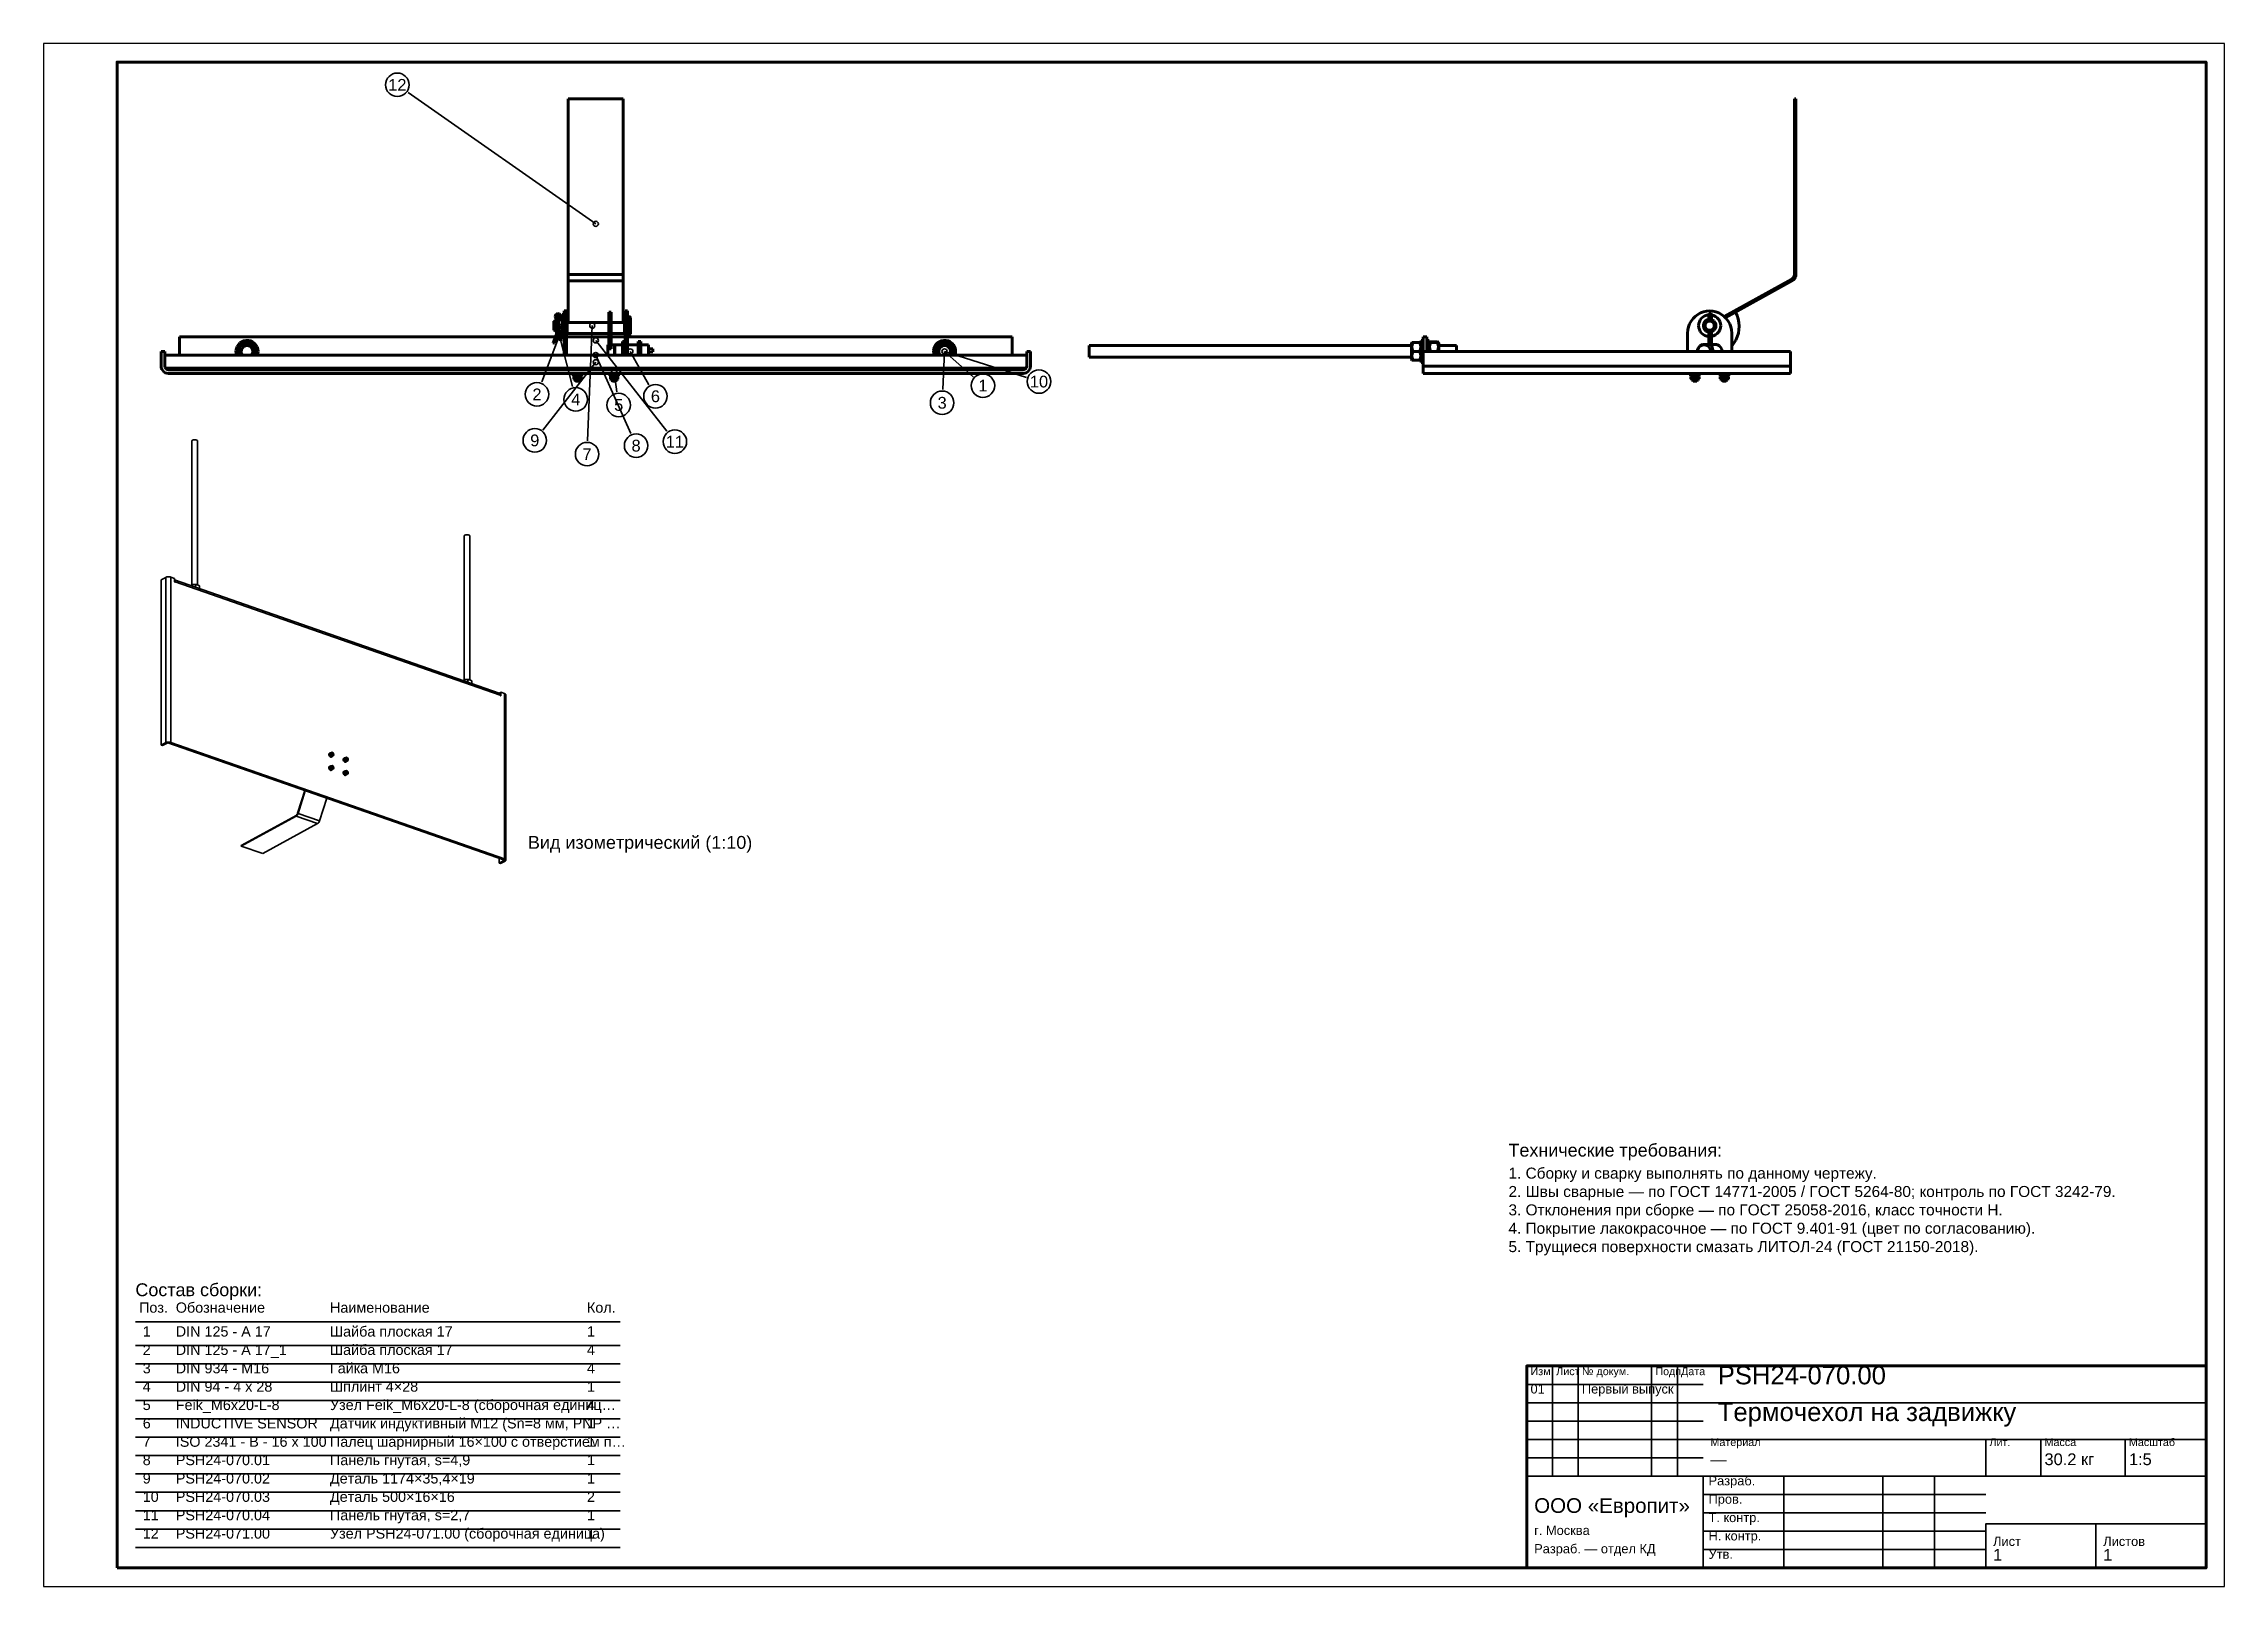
# Model space of a CAD drawing. Header units: millimetres. Extents: x 0 to 594, y 0 to 420.
import ezdxf
from ezdxf.enums import TextEntityAlignment as Align

# ---------------------------------------------------------------- set-up
doc = ezdxf.new("R2010")
doc.units = ezdxf.units.MM
doc.styles.add('GOST', font='Arial')

msp = doc.modelspace()

# ---------------------------------------------------------------- texts
at = {"color": 7, "style": 'GOST'}
for s, p in [('12', (96.34, 408.8)), ('1', (255.85, 326.9)), ('10', (271.12, 328)), ('2', (134.38, 324.53)), ('4', (144.94, 323.15)), ('5', (156.64, 321.62)), ('6', (166.65, 324)), ('3', (244.74, 322.23)), ('9', (133.78, 311.98)), ('7', (148.03, 308.24)), ('8', (161.38, 310.55)), ('11', (171.95, 311.64))]:
    msp.add_text(s, height=3.2, dxfattribs=at).set_placement(p, align=Align.MIDDLE)
at = {"color": 3, "style": 'GOST'}
for s, height, p in [('Вид изометрический (1:10)', 3.5, (131.92, 200.79)), ('Технические требования:', 3.5, (399, 117)), ('1. Сборку и сварку выполнять по данному чертежу.', 3, (399, 111)), ('2. Швы сварные — по ГОСТ 14771-2005 / ГОСТ 5264-80; контроль по ГОСТ 3242-79.', 3, (399, 106)), ('3. Отклонения при сборке — по ГОСТ 25058-2016, класс точности Н.', 3, (399, 101)), ('4. Покрытие лакокрасочное — по ГОСТ 9.401-91 (цвет по согласованию).', 3, (399, 96)), ('5. Трущиеся поверхности смазать ЛИТОЛ-24 (ГОСТ 21150-2018).', 3, (399, 91)), ('Состав сборки:', 3.5, (25, 79)), ('Поз.', 2.8, (26, 74.5)), ('Обозначение', 2.8, (36, 74.5)), ('Наименование', 2.8, (78, 74.5)), ('Кол.', 2.8, (148, 74.5)), ('2', 2.8, (27, 63)), ('1', 2.8, (27, 68)), ('DIN 125 - A 17', 2.8, (36, 68)), ('DIN 125 - A 17_1', 2.8, (36, 63)), ('Шайба плоская 17', 2.8, (78, 68)), ('Шайба плоская 17', 2.8, (78, 63)), ('4', 2.8, (148, 63)), ('1', 2.8, (148, 68)), ('3', 2.8, (27, 58)), ('DIN 934 - M16', 2.8, (36, 58)), ('Гайка М16', 2.8, (78, 58)), ('4', 2.8, (148, 58)), ('Изм.', 2.1, (405, 57.5)), ('Лист', 2.1, (412, 57.5)), ('№ докум.', 2.1, (419, 57.5)), ('Подп.', 2.1, (439, 57.5)), ('Дата', 2.1, (446, 57.5)), ('PSH24-070.00', 5, (456, 55)), ('4', 2.8, (27, 53)), ('DIN 94 - 4 x 28', 2.8, (36, 53)), ('Шплинт 4×28', 2.8, (78, 53)), ('1', 2.8, (148, 53)), ('01', 2.5, (405, 52.5)), ('Первый выпуск', 2.5, (419, 52.5)), ('5', 2.8, (27, 48)), ('Feik_M6x20-L-8', 2.8, (36, 48)), ('Узел Feik_M6x20-L-8 (сборочная единиц…', 2.8, (78, 48)), ('4', 2.8, (148, 48)), ('Термочехол на задвижку', 5, (456, 45)), ('6', 2.8, (27, 43)), ('INDUCTIVE SENSOR', 2.8, (36, 43)), ('Датчик индуктивный M12 (Sn=8 мм, PNP …', 2.8, (78, 43)), ('1', 2.8, (148, 43)), ('8', 2.8, (27, 33)), ('7', 2.8, (27, 38)), ('PSH24-070.01', 2.8, (36, 33)), ('ISO 2341 - B - 16 x 100', 2.8, (36, 38)), ('Палец шарнирный 16×100 с отверстием п…', 2.8, (78, 38)), ('Панель гнутая, s=4,9', 2.8, (78, 33)), ('1', 2.8, (148, 38)), ('1', 2.8, (148, 33)), ('Материал', 2.1, (454, 38.2)), ('Лит.', 2.1, (530, 38.2)), ('30.2 кг', 3.2, (545, 33)), ('Масса', 2.1, (545, 38.2)), ('Масштаб', 2.1, (568, 38.2)), ('1:5', 3.2, (568, 33)), ('9', 2.8, (27, 28)), ('PSH24-070.02', 2.8, (36, 28)), ('Деталь 1174×35,4×19', 2.8, (78, 28)), ('1', 2.8, (148, 28)), ('Разраб.', 2.5, (453.5, 27.5)), ('—', 3.2, (454, 33)), ('10', 2.8, (27, 23)), ('PSH24-070.03', 2.8, (36, 23)), ('Деталь 500×16×16', 2.8, (78, 23)), ('2', 2.8, (148, 23)), ('ООО «Европит»', 4, (406, 20)), ('Пров.', 2.5, (453.5, 22.5)), ('11', 2.8, (27, 18)), ('PSH24-070.04', 2.8, (36, 18)), ('Панель гнутая, s=2,7', 2.8, (78, 18)), ('1', 2.8, (148, 18)), ('Т. контр.', 2.5, (453.5, 17.5)), ('12', 2.8, (27, 13)), ('PSH24-071.00', 2.8, (36, 13)), ('Узел PSH24-071.00 (сборочная единица)', 2.8, (78, 13)), ('1', 2.8, (148, 13)), ('г. Москва', 2.5, (406, 14)), ('Н. контр.', 2.5, (453.5, 12.5)), ('Лист', 2.5, (531, 11)), ('Листов', 2.5, (561, 11)), ('Разраб. — отдел КД', 2.5, (406, 9)), ('Утв.', 2.5, (453.5, 7.5)), ('1', 3.2, (531, 7)), ('1', 3.2, (561, 7))]:
    msp.add_text(s, height=height, dxfattribs=at).set_placement(p)

# ---------------------------------------------------------------- linework, layer by layer
at = {"color": 7, "lineweight": 35}
for p, q in [((99.28, 406.73), (150.4, 370.94)), ((135.66, 327.89), (141.5, 343.22)), ((144.04, 326.63), (139.94, 342.51)), ((148.17, 311.84), (149.45, 343.22)), ((169.73, 314.47), (150.4, 339.22)), ((135.99, 314.81), (150.4, 333.25)), ((159.92, 313.84), (150.4, 335.22)), ((164.89, 327.14), (159.81, 336.22)), ((244.91, 325.83), (245.4, 336.22)), ((253.16, 329.3), (245.4, 336.22)), ((267.69, 329.09), (245.4, 336.22)), ((156.14, 325.19), (155.4, 330.54)), ((411, 30), (411, 60)), ((418, 30), (418, 60)), ((438, 30), (438, 60)), ((445, 30), (445, 60)), ((404, 55), (452, 55)), ((404, 50), (452, 50)), ((452, 50), (589, 50)), ((404, 45), (452, 45)), ((404, 40), (452, 40)), ((452, 40), (589, 40)), ((529, 30), (529, 40)), ((544, 30), (544, 40)), ((567, 30), (567, 40)), ((404, 35), (452, 35)), ((404, 30), (452, 30)), ((452, 30), (589, 30)), ((474, 5), (474, 30)), ((501, 5), (501, 30)), ((515, 5), (515, 30)), ((452, 25), (529, 25)), ((452, 20), (529, 20)), ((452, 15), (529, 15)), ((529, 17), (589, 17)), ((452, 10), (529, 10))]:
    msp.add_line(p, q, dxfattribs=at)
at = {"color": 1, "lineweight": 70}
for p, q in [((142.9, 357.18), (142.9, 405)), ((142.9, 405), (157.9, 405)), ((157.9, 357.18), (157.9, 405)), ((476.88, 357.18), (476.88, 405)), ((477.28, 405), (476.88, 405)), ((477.28, 357.18), (477.28, 405)), ((142.9, 357.03), (142.9, 357.18)), ((157.9, 357.18), (142.9, 357.18)), ((142.9, 356.88), (142.9, 357.03)), ((142.9, 356.73), (142.9, 356.88)), ((142.9, 356.58), (142.9, 356.73)), ((142.9, 356.44), (142.9, 356.58)), ((142.9, 356.3), (142.9, 356.44)), ((157.9, 357.03), (157.9, 357.18)), ((157.9, 356.88), (157.9, 357.03)), ((157.9, 356.73), (157.9, 356.88)), ((157.9, 356.58), (157.9, 356.73)), ((157.9, 356.44), (157.9, 356.58)), ((157.9, 356.3), (157.9, 356.44)), ((476.65, 356.37), (476.82, 356.76)), ((476.82, 356.76), (476.88, 357.18)), ((477.28, 357.18), (476.88, 357.18)), ((477.1, 356.35), (477.23, 356.76)), ((477.23, 356.76), (477.28, 357.18)), ((142.9, 356.16), (142.9, 356.3)), ((142.9, 356.04), (142.9, 356.16)), ((142.9, 355.91), (142.9, 356.04)), ((142.9, 355.8), (142.9, 355.91)), ((142.9, 355.69), (142.9, 355.8)), ((142.9, 355.6), (142.9, 355.69)), ((142.9, 355.51), (142.9, 355.6)), ((142.9, 355.43), (142.9, 355.51)), ((142.9, 355.43), (142.9, 344.07)), ((142.9, 355.43), (157.9, 355.43)), ((157.9, 356.16), (157.9, 356.3)), ((157.9, 356.04), (157.9, 356.16)), ((157.9, 355.91), (157.9, 356.04)), ((157.9, 355.8), (157.9, 355.91)), ((157.9, 355.69), (157.9, 355.8)), ((157.9, 355.6), (157.9, 355.69)), ((157.9, 355.51), (157.9, 355.6)), ((157.9, 355.43), (157.9, 355.51)), ((157.9, 344.07), (157.9, 355.43)), ((457.82, 345.67), (476.05, 355.78)), ((476.25, 355.43), (458.12, 345.38)), ((476.05, 355.78), (476.39, 356.03)), ((476.25, 355.43), (476.59, 355.67)), ((476.39, 356.03), (476.65, 356.37)), ((476.59, 355.67), (476.88, 355.99)), ((476.88, 355.99), (477.1, 356.35)), ((139, 344.47), (139.6, 344.82)), ((139.35, 345.73), (139.39, 346.04)), ((139.35, 345.73), (139.39, 346.04)), ((139.44, 345.44), (139.35, 345.73)), ((139.44, 345.44), (139.35, 345.73)), ((139.39, 346.04), (139.54, 346.3)), ((139.39, 346.04), (139.54, 346.3)), ((139.45, 345.45), (139.44, 345.44)), ((139.72, 344.94), (139.44, 345.44)), ((139.44, 345.44), (139.44, 345.44)), ((139.46, 345.45), (139.45, 345.45)), ((139.45, 345.45), (139.45, 345.45)), ((139.48, 345.46), (139.46, 345.45)), ((139.49, 345.47), (139.48, 345.46)), ((139.51, 345.48), (139.49, 345.47)), ((139.53, 345.49), (139.51, 345.48)), ((139.55, 345.5), (139.53, 345.49)), ((139.54, 346.3), (139.79, 346.48)), ((139.54, 346.3), (139.79, 346.48)), ((139.57, 345.51), (139.55, 345.5)), ((139.59, 345.53), (139.57, 345.51)), ((139.62, 345.54), (139.59, 345.53)), ((139.6, 344.82), (139.6, 344.81)), ((139.72, 344.82), (139.6, 344.82)), ((139.6, 344.81), (139.6, 344.78)), ((139.6, 344.78), (139.6, 344.73)), ((139.6, 344.73), (139.6, 344.66)), ((139.6, 344.66), (139.6, 344.57)), ((139.6, 344.57), (139.6, 344.47)), ((139.65, 346), (139.61, 345.78)), ((139.61, 345.78), (139.67, 345.57)), ((139.64, 345.55), (139.62, 345.54)), ((139.67, 345.57), (139.64, 345.55)), ((139.78, 346.17), (139.65, 346)), ((139.67, 345.57), (139.98, 345.01)), ((139.81, 346.04), (139.72, 345.85)), ((139.72, 345.85), (139.75, 345.64)), ((139.72, 340.94), (139.72, 344.94)), ((139.73, 344.94), (139.72, 344.94)), ((139.72, 344.94), (139.72, 344.94)), ((139.74, 344.95), (139.73, 344.94)), ((139.73, 344.94), (139.73, 344.94)), ((139.76, 344.95), (139.74, 344.95)), ((139.75, 345.64), (140.09, 344.94)), ((139.78, 344.95), (139.76, 344.95)), ((139.98, 346.27), (139.78, 346.17)), ((139.79, 344.96), (139.78, 344.95)), ((139.79, 346.48), (140.09, 346.54)), ((139.79, 346.48), (140.09, 346.54)), ((139.82, 344.97), (139.79, 344.96)), ((139.98, 346.16), (139.81, 346.04)), ((139.84, 344.97), (139.82, 344.97)), ((139.87, 344.98), (139.84, 344.97)), ((139.89, 344.99), (139.87, 344.98)), ((139.92, 344.99), (139.89, 344.99)), ((139.95, 345), (139.92, 344.99)), ((139.98, 345.01), (139.95, 345)), ((140.2, 346.27), (139.98, 346.27)), ((140.19, 346.16), (139.98, 346.16)), ((139.98, 345.01), (139.98, 340.89)), ((140.09, 346.54), (140.39, 346.48)), ((140.09, 346.54), (140.39, 346.48)), ((140.09, 344.94), (140.42, 345.64)), ((140.37, 346.04), (140.19, 346.16)), ((140.4, 346.17), (140.2, 346.27)), ((140.2, 345.01), (140.51, 345.57)), ((140.2, 345.01), (140.23, 345)), ((140.2, 340.89), (140.2, 345.01)), ((140.2, 344.77), (140.48, 344.79)), ((140.23, 345), (140.26, 344.99)), ((140.26, 344.99), (140.29, 344.99)), ((140.29, 344.99), (140.31, 344.98)), ((140.31, 344.98), (140.34, 344.97)), ((140.34, 344.97), (140.36, 344.97)), ((140.36, 344.97), (140.38, 344.96)), ((140.46, 345.85), (140.37, 346.04)), ((140.38, 344.96), (140.4, 344.95)), ((140.39, 346.48), (140.64, 346.3)), ((140.39, 346.48), (140.64, 346.3)), ((140.53, 346), (140.4, 346.17)), ((140.4, 344.95), (140.42, 344.95)), ((140.42, 345.64), (140.46, 345.85)), ((140.42, 344.95), (140.43, 344.95)), ((140.43, 344.95), (140.44, 344.94)), ((140.44, 344.94), (140.45, 344.94)), ((140.45, 344.94), (140.46, 344.94)), ((140.74, 345.44), (140.46, 344.94)), ((140.46, 344.79), (140.46, 344.94)), ((140.46, 344.94), (140.46, 344.79)), ((140.46, 344.94), (140.46, 344.94)), ((140.48, 344.79), (140.57, 344.81)), ((140.51, 345.57), (140.57, 345.78)), ((140.51, 345.57), (140.54, 345.55)), ((140.57, 345.78), (140.53, 346)), ((140.54, 345.55), (140.56, 345.54)), ((140.56, 345.54), (140.58, 345.53)), ((140.57, 344.81), (140.6, 344.82)), ((140.58, 345.53), (140.61, 345.51)), ((141.2, 344.82), (140.6, 344.82)), ((140.61, 345.51), (140.63, 345.5)), ((140.63, 345.5), (140.65, 345.49)), ((140.64, 346.3), (140.79, 346.04)), ((140.64, 346.3), (140.79, 346.04)), ((140.65, 345.49), (140.67, 345.48)), ((140.67, 345.48), (140.69, 345.47)), ((140.69, 345.47), (140.7, 345.46)), ((140.7, 345.46), (140.71, 345.45)), ((140.71, 345.45), (140.72, 345.45)), ((140.72, 345.45), (140.73, 345.45)), ((140.73, 345.45), (140.74, 345.44)), ((140.83, 345.73), (140.74, 345.44)), ((140.83, 345.73), (140.74, 345.44)), ((140.74, 345.44), (140.74, 345.44)), ((140.79, 346.04), (140.83, 345.73)), ((140.79, 346.04), (140.83, 345.73)), ((141.2, 346.14), (141.2, 346.22)), ((141.8, 346.22), (141.2, 346.22)), ((141.2, 345.92), (141.2, 346.14)), ((141.2, 345.56), (141.2, 345.92)), ((141.2, 345.09), (141.2, 345.56)), ((141.2, 344.52), (141.2, 345.09)), ((141.8, 347.22), (141.8, 347.18)), ((141.8, 347.22), (142.4, 347.22)), ((141.8, 347.18), (141.8, 347.07)), ((141.8, 347.07), (141.8, 346.88)), ((141.8, 346.88), (141.8, 346.62)), ((141.8, 346.62), (141.8, 346.3)), ((141.8, 346.3), (141.8, 345.91)), ((141.8, 345.91), (141.8, 345.46)), ((141.8, 345.46), (141.8, 344.96)), ((141.8, 344.96), (141.8, 344.41)), ((142.4, 347.18), (142.4, 347.22)), ((142.4, 347.07), (142.4, 347.18)), ((142.4, 346.88), (142.4, 347.07)), ((142.4, 346.62), (142.4, 346.88)), ((142.4, 346.3), (142.4, 346.62)), ((142.4, 345.91), (142.4, 346.3)), ((142.4, 345.46), (142.4, 345.91)), ((142.4, 344.96), (142.4, 345.46)), ((142.4, 344.41), (142.4, 344.96)), ((142.6, 344.82), (142.4, 344.82)), ((142.6, 345.35), (142.6, 345.34)), ((142.6, 345.35), (142.9, 345.35)), ((142.6, 345.34), (142.6, 345.33)), ((142.6, 345.33), (142.6, 345.31)), ((142.6, 345.31), (142.6, 345.28)), ((142.6, 345.28), (142.6, 345.24)), ((142.6, 345.24), (142.6, 345.19)), ((142.6, 345.19), (142.6, 345.14)), ((142.6, 345.14), (142.6, 345.07)), ((142.6, 345.07), (142.6, 345)), ((142.6, 345), (142.6, 344.93)), ((142.6, 344.93), (142.6, 344.84)), ((142.6, 344.84), (142.6, 344.75)), ((142.6, 344.75), (142.6, 344.65)), ((142.6, 344.65), (142.6, 344.55)), ((142.6, 344.55), (142.6, 344.27)), ((154, 346.18), (154, 346.89)), ((154, 346.89), (154.6, 346.89)), ((154, 345.44), (154, 346.18)), ((154, 344.68), (154, 345.44)), ((154, 343.9), (154, 344.68)), ((154.6, 346.89), (154.6, 346.18)), ((154.6, 346.18), (154.6, 345.44)), ((154.6, 345.44), (154.6, 344.68)), ((154.6, 344.68), (154.6, 343.9)), ((157.9, 345.35), (158.2, 345.35)), ((158.2, 345.35), (158.2, 345.34)), ((158.2, 345.34), (158.2, 345.33)), ((158.2, 345.33), (158.2, 345.31)), ((158.2, 345.31), (158.2, 345.28)), ((158.2, 345.28), (158.2, 345.24)), ((158.2, 345.24), (158.2, 345.19)), ((158.2, 345.19), (158.2, 345.14)), ((158.2, 345.14), (158.2, 345.07)), ((158.2, 345.07), (158.2, 345)), ((158.2, 345), (158.2, 344.93)), ((158.2, 344.93), (158.2, 344.84)), ((158.2, 344.84), (158.2, 344.75)), ((158.4, 344.82), (158.2, 344.82)), ((158.2, 344.75), (158.2, 344.65)), ((158.2, 344.65), (158.2, 344.55)), ((158.2, 344.55), (158.2, 344.27)), ((158.4, 347.18), (158.4, 347.22)), ((159, 347.22), (158.4, 347.22)), ((158.4, 347.07), (158.4, 347.18)), ((158.4, 346.88), (158.4, 347.07)), ((158.4, 346.62), (158.4, 346.88)), ((158.4, 346.3), (158.4, 346.62)), ((158.4, 345.91), (158.4, 346.3)), ((158.4, 345.46), (158.4, 345.91)), ((158.4, 344.96), (158.4, 345.46)), ((158.4, 344.41), (158.4, 344.96)), ((159, 347.22), (159, 347.18)), ((159, 347.18), (159, 347.07)), ((159, 347.07), (159, 346.88)), ((159, 346.88), (159, 346.62)), ((159, 346.62), (159, 346.3)), ((159, 346.3), (159, 345.91)), ((159, 345.91), (159, 345.46)), ((159.58, 345.72), (159, 345.72)), ((159, 345.46), (159, 344.96)), ((159, 344.96), (159, 344.41)), ((159.58, 345.7), (159.58, 345.72)), ((159.9, 345.4), (159.58, 345.72)), ((159.58, 345.65), (159.58, 345.7)), ((159.58, 345.58), (159.58, 345.65)), ((159.58, 345.47), (159.58, 345.58)), ((159.58, 345.33), (159.58, 345.47)), ((159.58, 345.17), (159.58, 345.33)), ((159.58, 344.98), (159.58, 345.17)), ((159.58, 344.77), (159.58, 344.98)), ((159.58, 344.55), (159.58, 344.77)), ((159.58, 344.3), (159.58, 344.55)), ((159.9, 345.4), (159.9, 345.34)), ((159.9, 345.34), (159.9, 345.18)), ((159.9, 345.18), (159.9, 344.92)), ((159.9, 344.92), (159.9, 344.58)), ((159.9, 344.58), (159.9, 344.16)), ((448.75, 344.46), (449.27, 345.15)), ((449.27, 345.15), (449.87, 345.75)), ((449.87, 345.75), (450.56, 346.26)), ((450.56, 346.26), (451.31, 346.67)), ((451.25, 344.8), (451, 344.3)), ((451.59, 345.24), (451.25, 344.8)), ((451.31, 346.67), (452.11, 346.97)), ((452, 345.62), (451.59, 345.24)), ((452.47, 345.91), (452, 345.62)), ((452.11, 346.97), (452.95, 347.15)), ((452.99, 346.11), (452.47, 345.91)), ((452.8, 344.59), (452.51, 344.32)), ((452.67, 344.35), (453, 344.6)), ((453.15, 344.79), (452.8, 344.59)), ((452.95, 347.15), (453.8, 347.22)), ((453.54, 346.2), (452.99, 346.11)), ((453, 344.6), (453.39, 344.76)), ((453.54, 344.9), (453.15, 344.79)), ((453.39, 344.76), (453.8, 344.82)), ((453.4, 344.77), (453.43, 344.77)), ((453.43, 344.77), (453.52, 344.79)), ((453.52, 344.79), (453.8, 344.82)), ((453.56, 346.38), (453.54, 346.28)), ((453.54, 346.26), (453.54, 346.28)), ((453.54, 346.28), (453.54, 346.28)), ((453.54, 346.28), (453.54, 346.28)), ((453.54, 346.28), (453.54, 346.28)), ((453.54, 346.28), (453.54, 346.28)), ((453.54, 346.28), (453.54, 346.27)), ((453.54, 346.27), (453.54, 346.27)), ((453.54, 346.27), (453.54, 346.26)), ((453.54, 346.23), (453.54, 346.26)), ((453.54, 346.26), (453.54, 346.25)), ((453.54, 346.25), (453.54, 346.24)), ((453.54, 346.24), (453.54, 346.23)), ((453.54, 346.2), (453.54, 346.23)), ((453.54, 346.23), (453.54, 346.22)), ((453.54, 346.22), (453.54, 346.21)), ((453.54, 346.21), (453.54, 346.2)), ((453.54, 346.16), (453.54, 346.2)), ((453.54, 346.2), (453.54, 346.19)), ((453.54, 346.19), (453.54, 346.17)), ((453.54, 346.1), (453.54, 346.16)), ((453.54, 346.04), (453.54, 346.1)), ((453.54, 345.98), (453.54, 346.04)), ((453.54, 345.91), (453.54, 345.98)), ((453.54, 345.84), (453.54, 345.91)), ((453.54, 345.77), (453.54, 345.84)), ((453.54, 345.7), (453.54, 345.77)), ((453.54, 345.63), (453.54, 345.7)), ((453.54, 345.64), (453.54, 344.94)), ((453.54, 345.57), (453.54, 345.63)), ((453.54, 345.01), (453.54, 345.57)), ((453.62, 345.48), (453.54, 345.57)), ((453.54, 344.79), (453.54, 345.01)), ((453.54, 345.01), (453.54, 345)), ((453.54, 345), (453.55, 344.99)), ((453.54, 344.94), (453.54, 344.79)), ((453.55, 344.99), (453.56, 344.99)), ((453.62, 346.46), (453.56, 346.38)), ((453.56, 344.99), (453.57, 344.98)), ((453.57, 344.98), (453.58, 344.97)), ((453.58, 344.97), (453.6, 344.97)), ((453.6, 344.97), (453.62, 344.96)), ((453.7, 346.52), (453.62, 346.46)), ((453.8, 345.44), (453.62, 345.48)), ((453.62, 344.96), (453.64, 344.95)), ((453.64, 344.95), (453.66, 344.95)), ((453.66, 344.95), (453.69, 344.95)), ((453.69, 344.95), (453.71, 344.94)), ((453.8, 346.54), (453.7, 346.52)), ((453.71, 344.94), (453.74, 344.94)), ((453.74, 344.94), (453.77, 344.94)), ((453.77, 344.94), (453.8, 344.94)), ((453.8, 347.22), (454.65, 347.15)), ((454.02, 346.54), (453.8, 346.54)), ((453.8, 346.54), (453.8, 346.53)), ((453.8, 346.53), (453.8, 346.51)), ((453.8, 346.51), (453.8, 346.47)), ((453.8, 346.47), (453.8, 346.41)), ((453.8, 346.41), (453.8, 346.35)), ((453.8, 346.35), (453.8, 346.27)), ((453.8, 346.27), (453.8, 346.18)), ((453.8, 346.18), (453.8, 346.08)), ((453.8, 346.08), (453.8, 345.97)), ((453.8, 345.97), (453.8, 345.87)), ((453.8, 345.87), (453.8, 345.76)), ((453.8, 345.76), (453.8, 345.65)), ((453.8, 345.65), (453.8, 345.54)), ((453.8, 345.54), (453.8, 345.44)), ((453.8, 345.44), (453.8, 344.94)), ((454.02, 345.44), (453.8, 345.44)), ((454.02, 344.94), (453.8, 344.94)), ((453.8, 344.94), (453.8, 344.82)), ((453.8, 344.82), (454.21, 344.76)), ((454.02, 346.54), (454.12, 346.52)), ((454.02, 346.53), (454.02, 346.54)), ((454.02, 346.51), (454.02, 346.53)), ((454.02, 346.47), (454.02, 346.51)), ((454.02, 346.41), (454.02, 346.47)), ((454.02, 346.35), (454.02, 346.41)), ((454.02, 346.27), (454.02, 346.35)), ((454.02, 346.18), (454.02, 346.27)), ((454.02, 346.08), (454.02, 346.18)), ((454.02, 345.97), (454.02, 346.08)), ((454.02, 345.87), (454.02, 345.97)), ((454.02, 345.76), (454.02, 345.87)), ((454.02, 345.65), (454.02, 345.76)), ((454.02, 345.54), (454.02, 345.65)), ((454.02, 345.44), (454.02, 345.54)), ((454.21, 345.48), (454.02, 345.44)), ((454.02, 344.94), (454.02, 345.44)), ((454.05, 344.94), (454.02, 344.94)), ((454.02, 344.8), (454.02, 344.94)), ((454.08, 344.94), (454.05, 344.94)), ((454.11, 344.94), (454.08, 344.94)), ((454.13, 344.95), (454.11, 344.94)), ((454.12, 346.52), (454.21, 346.46)), ((454.16, 344.95), (454.13, 344.95)), ((454.18, 344.95), (454.16, 344.95)), ((454.21, 344.96), (454.18, 344.95)), ((454.21, 346.46), (454.26, 346.38)), ((454.28, 345.57), (454.21, 345.48)), ((454.22, 344.97), (454.21, 344.96)), ((454.21, 344.76), (454.6, 344.6)), ((454.24, 344.97), (454.22, 344.97)), ((454.26, 344.98), (454.24, 344.97)), ((454.26, 346.38), (454.28, 346.28)), ((454.27, 344.99), (454.26, 344.98)), ((454.28, 345), (454.27, 344.99)), ((454.27, 344.99), (454.27, 344.99)), ((454.28, 346.27), (454.28, 346.28)), ((454.28, 346.28), (454.28, 346.28)), ((454.28, 346.28), (454.28, 346.28)), ((454.28, 346.28), (454.28, 346.28)), ((454.28, 346.28), (454.28, 346.28)), ((454.28, 346.28), (454.28, 346.26)), ((454.28, 346.26), (454.28, 346.27)), ((454.28, 346.27), (454.28, 346.27)), ((454.28, 346.25), (454.28, 346.26)), ((454.28, 346.26), (454.28, 346.23)), ((454.28, 346.24), (454.28, 346.25)), ((454.28, 346.23), (454.28, 346.24)), ((454.28, 346.22), (454.28, 346.23)), ((454.28, 346.23), (454.28, 346.2)), ((454.28, 346.21), (454.28, 346.22)), ((454.28, 346.2), (454.28, 346.21)), ((454.28, 346.19), (454.28, 346.2)), ((454.28, 346.2), (454.28, 346.16)), ((454.28, 346.17), (454.28, 346.19)), ((454.86, 346.02), (454.28, 346.18)), ((454.28, 346.17), (454.28, 346.17)), ((454.28, 346.17), (454.28, 346.16)), ((454.28, 346.16), (454.28, 346.1)), ((454.28, 346.16), (454.28, 346.14)), ((454.28, 346.14), (454.28, 346.11)), ((454.28, 346.11), (454.28, 346.08)), ((454.28, 346.1), (454.28, 346.04)), ((454.28, 346.08), (454.28, 346.04)), ((454.28, 346.04), (454.28, 345.98)), ((454.28, 346.04), (454.28, 346)), ((454.28, 346), (454.28, 345.95)), ((454.28, 345.98), (454.28, 345.91)), ((454.28, 345.95), (454.28, 345.9)), ((454.28, 345.91), (454.28, 345.84)), ((454.28, 345.9), (454.28, 345.85)), ((454.28, 345.85), (454.28, 345.8)), ((454.28, 345.84), (454.28, 345.77)), ((454.28, 345.8), (454.28, 345.74)), ((454.28, 345.77), (454.28, 345.7)), ((454.28, 345.74), (454.28, 345.69)), ((454.28, 345.7), (454.28, 345.63)), ((454.28, 345.69), (454.28, 345.64)), ((454.28, 344.94), (454.28, 345.64)), ((454.28, 345.63), (454.28, 345.57)), ((454.28, 345.57), (454.28, 345.01)), ((454.28, 345.01), (454.28, 345)), ((454.28, 345.01), (454.28, 344.74)), ((454.28, 344.74), (454.28, 344.94)), ((454.68, 344.67), (454.28, 344.85)), ((454.6, 344.6), (454.93, 344.35)), ((454.65, 347.15), (455.49, 346.97)), ((455.02, 344.4), (454.68, 344.67)), ((455.4, 345.75), (454.86, 346.02)), ((455.88, 345.38), (455.4, 345.75)), ((455.49, 346.97), (456.29, 346.67)), ((456.27, 344.92), (455.88, 345.38)), ((456.56, 344.39), (456.27, 344.92)), ((456.29, 346.67), (457.04, 346.26)), ((457.04, 346.26), (457.73, 345.75)), ((457.73, 345.75), (458.33, 345.15)), ((458.33, 345.15), (458.85, 344.46)), ((461.26, 345.99), (460.83, 346.89)), ((461.57, 345.06), (461.26, 345.99)), ((461.76, 344.09), (461.57, 345.06)), ((37, 340.22), (37, 335.15)), ((37, 340.22), (139.44, 340.22)), ((54.01, 338.62), (52.63, 336.22)), ((53.47, 338.52), (53.99, 338.86)), ((53.99, 338.86), (54.56, 339.1)), ((56.79, 338.62), (54.01, 338.62)), ((54.56, 339.1), (55.17, 339.21)), ((55.17, 339.21), (55.78, 339.19)), ((55.78, 339.19), (56.38, 339.05)), ((56.38, 339.05), (56.94, 338.79)), ((58.17, 336.22), (56.79, 338.62)), ((56.94, 338.79), (57.44, 338.42)), ((138.8, 338.54), (139.72, 340.94)), ((139, 344.44), (139, 344.47)), ((139, 344.35), (139, 344.44)), ((139, 344.2), (139, 344.35)), ((139, 344), (139, 344.2)), ((139, 343.76), (139, 344)), ((139, 343.49), (139, 343.76)), ((139, 343.22), (139, 343.49)), ((139, 342.94), (139, 343.22)), ((139, 342.67), (139, 342.94)), ((139, 342.43), (139, 342.67)), ((139, 342.24), (139, 342.43)), ((139, 342.09), (139, 342.24)), ((139, 341.99), (139, 342.09)), ((139, 341.96), (139, 341.99)), ((139, 341.96), (139.6, 341.62)), ((139.98, 340.89), (139.04, 338.45)), ((139.12, 338.42), (140.09, 340.94)), ((139.6, 344.47), (139.6, 344.35)), ((139.6, 344.35), (139.6, 344.21)), ((139.6, 344.21), (139.6, 344.07)), ((139.6, 344.07), (139.6, 343.91)), ((139.6, 343.91), (139.6, 343.74)), ((139.6, 343.74), (139.6, 343.57)), ((139.6, 343.57), (139.6, 343.4)), ((139.6, 343.4), (139.6, 343.22)), ((139.6, 343.22), (139.6, 343.04)), ((139.6, 343.04), (139.6, 342.86)), ((139.6, 342.86), (139.6, 342.69)), ((139.6, 342.69), (139.6, 342.52)), ((139.6, 342.52), (139.6, 342.36)), ((139.6, 342.36), (139.6, 342.22)), ((139.6, 342.22), (139.6, 342.08)), ((139.6, 342.08), (139.6, 341.97)), ((139.6, 341.97), (139.6, 341.86)), ((139.6, 341.86), (139.6, 341.77)), ((139.6, 341.77), (139.6, 341.71)), ((139.6, 341.71), (139.6, 341.66)), ((139.6, 341.66), (139.6, 341.63)), ((139.6, 341.63), (139.6, 341.62)), ((139.72, 341.62), (139.6, 341.62)), ((139.72, 341.62), (139.72, 340.94)), ((139.73, 340.94), (139.72, 340.94)), ((139.72, 340.94), (139.72, 340.94)), ((139.74, 340.94), (139.73, 340.94)), ((139.73, 340.94), (139.73, 340.94)), ((139.76, 340.93), (139.74, 340.94)), ((139.78, 340.93), (139.76, 340.93)), ((139.79, 340.93), (139.78, 340.93)), ((139.82, 340.92), (139.79, 340.93)), ((139.81, 340.22), (140.37, 340.22)), ((139.84, 340.92), (139.82, 340.92)), ((139.87, 340.91), (139.84, 340.92)), ((139.89, 340.91), (139.87, 340.91)), ((139.92, 340.9), (139.89, 340.91)), ((139.95, 340.9), (139.92, 340.9)), ((139.98, 340.89), (139.95, 340.9)), ((140.09, 340.94), (140.75, 339.22)), ((140.48, 341.64), (140.2, 341.67)), ((140.2, 340.89), (140.23, 340.9)), ((140.83, 339.25), (140.2, 340.89)), ((140.23, 340.9), (140.26, 340.9)), ((140.26, 340.9), (140.29, 340.91)), ((140.29, 340.91), (140.31, 340.91)), ((140.31, 340.91), (140.34, 340.92)), ((140.34, 340.92), (140.36, 340.92)), ((140.36, 340.92), (140.38, 340.93)), ((140.38, 340.93), (140.4, 340.93)), ((140.4, 340.93), (140.42, 340.93)), ((140.42, 340.93), (140.43, 340.94)), ((140.43, 340.94), (140.44, 340.94)), ((140.44, 340.94), (140.45, 340.94)), ((140.45, 340.94), (140.46, 340.94)), ((140.46, 340.94), (140.46, 341.65)), ((140.46, 341.65), (140.46, 340.94)), ((140.46, 340.94), (141.07, 339.34)), ((140.46, 340.94), (140.46, 340.94)), ((140.57, 341.62), (140.48, 341.64)), ((140.6, 341.62), (140.57, 341.62)), ((141.2, 341.62), (140.6, 341.62)), ((140.74, 340.22), (141.2, 340.22)), ((140.75, 339.22), (140.83, 339.25)), ((140.86, 339.26), (140.83, 339.25)), ((140.88, 339.27), (140.86, 339.26)), ((140.91, 339.28), (140.88, 339.27)), ((140.94, 339.29), (140.91, 339.28)), ((140.96, 339.3), (140.94, 339.29)), ((140.98, 339.31), (140.96, 339.3)), ((141, 339.31), (140.98, 339.31)), ((141.02, 339.32), (141, 339.31)), ((141.03, 339.33), (141.02, 339.32)), ((141.05, 339.33), (141.03, 339.33)), ((141.06, 339.34), (141.05, 339.33)), ((141.07, 339.34), (141.06, 339.34)), ((141.07, 339.34), (141.07, 339.34)), ((141.07, 339.34), (141.07, 339.34)), ((141.2, 343.88), (141.2, 344.52)), ((141.2, 343.22), (141.2, 343.88)), ((141.2, 342.55), (141.2, 343.22)), ((141.2, 341.91), (141.2, 342.55)), ((141.2, 341.35), (141.2, 341.91)), ((141.2, 340.87), (141.2, 341.35)), ((141.2, 340.51), (141.2, 340.87)), ((141.2, 340.29), (141.2, 340.51)), ((141.2, 340.22), (141.2, 340.29)), ((141.8, 340.22), (141.2, 340.22)), ((141.8, 344.41), (141.8, 343.82)), ((141.8, 343.82), (141.8, 343.2)), ((141.8, 343.2), (141.8, 342.55)), ((141.8, 342.55), (141.8, 341.89)), ((141.8, 341.89), (141.8, 341.22)), ((141.8, 335.15), (141.8, 341.22)), ((142.4, 341.22), (141.8, 341.22)), ((142.4, 343.82), (142.4, 344.41)), ((142.4, 343.2), (142.4, 343.82)), ((142.4, 342.55), (142.4, 343.2)), ((142.4, 341.89), (142.4, 342.55)), ((142.4, 341.22), (142.4, 341.89)), ((142.6, 341.62), (142.4, 341.62)), ((142.4, 335.15), (142.4, 341.22)), ((142.4, 340.22), (154, 340.22)), ((142.6, 344.27), (142.6, 343.96)), ((142.6, 343.96), (142.6, 343.63)), ((142.6, 343.63), (142.6, 343.29)), ((142.6, 343.29), (142.6, 342.95)), ((142.6, 342.95), (142.6, 342.61)), ((142.6, 342.61), (142.6, 342.3)), ((142.6, 342.3), (142.6, 342)), ((142.6, 342), (142.6, 341.74)), ((142.6, 341.74), (142.6, 341.51)), ((142.6, 341.51), (142.6, 341.33)), ((142.6, 341.33), (142.6, 341.19)), ((142.6, 341.19), (142.6, 341.11)), ((142.6, 341.11), (142.6, 341.09)), ((142.6, 341.09), (154, 341.09)), ((142.9, 344.07), (154, 344.07)), ((154, 343.12), (154, 343.9)), ((154, 342.33), (154, 343.12)), ((154, 341.55), (154, 342.33)), ((154, 340.78), (154, 341.55)), ((154, 340.04), (154, 340.78)), ((154, 339.32), (154, 340.04)), ((154, 338.64), (154, 339.32)), ((154, 338), (154, 338.64)), ((154.6, 344.07), (157.9, 344.07)), ((154.6, 343.9), (154.6, 343.12)), ((154.6, 343.12), (154.6, 342.33)), ((154.6, 342.33), (154.6, 341.55)), ((154.6, 341.55), (154.6, 340.78)), ((154.6, 341.09), (158.2, 341.09)), ((154.6, 340.78), (154.6, 340.04)), ((154.6, 340.22), (158.4, 340.22)), ((154.6, 340.04), (154.6, 339.32)), ((154.6, 339.32), (154.6, 338.64)), ((154.6, 338.64), (154.6, 338)), ((158.4, 338.89), (157.64, 338.89)), ((157.64, 338.18), (157.64, 338.89)), ((158.2, 344.27), (158.2, 343.96)), ((158.2, 343.96), (158.2, 343.63)), ((158.2, 343.63), (158.2, 343.29)), ((158.2, 343.29), (158.2, 342.95)), ((158.2, 342.95), (158.2, 342.61)), ((158.2, 342.61), (158.2, 342.3)), ((158.2, 342.3), (158.2, 342)), ((158.2, 342), (158.2, 341.74)), ((158.2, 341.74), (158.2, 341.51)), ((158.4, 341.62), (158.2, 341.62)), ((158.2, 341.51), (158.2, 341.33)), ((158.2, 341.33), (158.2, 341.19)), ((158.2, 341.19), (158.2, 341.11)), ((158.2, 341.11), (158.2, 341.09)), ((158.4, 343.82), (158.4, 344.41)), ((158.4, 343.2), (158.4, 343.82)), ((158.4, 342.55), (158.4, 343.2)), ((158.4, 341.89), (158.4, 342.55)), ((158.4, 341.22), (158.4, 341.89)), ((158.4, 335.15), (158.4, 341.22)), ((159, 341.22), (158.4, 341.22)), ((159, 344.41), (159, 343.82)), ((159, 343.82), (159, 343.2)), ((159, 343.2), (159, 342.55)), ((159, 342.55), (159, 341.89)), ((159, 341.89), (159, 341.22)), ((159, 341.22), (159, 335.15)), ((159.58, 340.72), (159, 340.72)), ((159, 340.22), (263.8, 340.22)), ((159.58, 344.04), (159.58, 344.3)), ((159.58, 343.77), (159.58, 344.04)), ((159.58, 343.5), (159.58, 343.77)), ((159.58, 343.22), (159.58, 343.5)), ((159.58, 342.94), (159.58, 343.22)), ((159.58, 342.66), (159.58, 342.94)), ((159.58, 342.39), (159.58, 342.66)), ((159.58, 342.13), (159.58, 342.39)), ((159.58, 341.89), (159.58, 342.13)), ((159.58, 341.66), (159.58, 341.89)), ((159.58, 341.45), (159.58, 341.66)), ((159.58, 341.26), (159.58, 341.45)), ((159.58, 341.1), (159.58, 341.26)), ((159.58, 340.96), (159.58, 341.1)), ((159.9, 341.04), (159.58, 340.72)), ((159.58, 340.86), (159.58, 340.96)), ((159.58, 340.78), (159.58, 340.86)), ((159.58, 340.73), (159.58, 340.78)), ((159.58, 340.72), (159.58, 340.73)), ((159.9, 344.16), (159.9, 343.7)), ((159.9, 343.7), (159.9, 343.22)), ((159.9, 343.22), (159.9, 342.73)), ((159.9, 342.73), (159.9, 342.27)), ((159.9, 342.27), (159.9, 341.86)), ((159.9, 341.86), (159.9, 341.51)), ((159.9, 341.51), (159.9, 341.25)), ((159.9, 341.25), (159.9, 341.09)), ((159.9, 341.09), (159.9, 341.04)), ((162.7, 338.89), (161.94, 338.89)), ((161.94, 338.18), (161.94, 338.89)), ((162.7, 338.89), (162.7, 338.18)), ((244.34, 338.78), (242.65, 336.58)), ((243.47, 338.52), (243.99, 338.86)), ((243.99, 338.86), (244.56, 339.1)), ((247.09, 338.41), (244.34, 338.78)), ((244.56, 339.1), (245.17, 339.21)), ((245.17, 339.21), (245.78, 339.19)), ((245.78, 339.19), (246.38, 339.05)), ((246.38, 339.05), (246.94, 338.79)), ((246.94, 338.79), (247.44, 338.42)), ((263.8, 340.22), (263.8, 335.15)), ((372.6, 338.44), (372.7, 338.62)), ((372.75, 338.62), (372.7, 338.62)), ((372.7, 338.62), (372.75, 338.62)), ((372.75, 338.62), (372.7, 338.62)), ((372.7, 338.62), (372.75, 338.62)), ((372.92, 338.62), (372.75, 338.62)), ((372.75, 338.62), (372.92, 338.62)), ((372.92, 338.62), (372.75, 338.62)), ((372.75, 338.62), (372.92, 338.62)), ((372.75, 337.98), (372.92, 338.62)), ((372.92, 338.62), (374.88, 338.62)), ((374.88, 338.62), (375.05, 338.62)), ((375.05, 338.62), (374.88, 338.62)), ((374.88, 338.62), (375.05, 337.98)), ((374.88, 338.62), (375.05, 338.62)), ((375.05, 338.62), (374.88, 338.62)), ((375.05, 338.62), (375.1, 338.62)), ((375.1, 338.62), (375.05, 338.62)), ((375.05, 338.62), (375.1, 338.62)), ((375.1, 338.62), (375.05, 338.62)), ((375.2, 338.44), (375.1, 338.62)), ((375.2, 339.22), (375.2, 339.14)), ((375.2, 339.22), (375.8, 339.22)), ((375.2, 339.14), (375.2, 338.92)), ((375.2, 338.92), (375.2, 338.56)), ((375.8, 336.22), (375.8, 340.22)), ((376.8, 340.22), (375.8, 340.22)), ((376.8, 340.22), (376.8, 336.22)), ((377.4, 339.22), (376.8, 339.22)), ((377.4, 339.2), (377.4, 339.22)), ((377.4, 339.14), (377.4, 339.2)), ((377.4, 339.05), (377.4, 339.14)), ((377.4, 338.92), (377.4, 339.05)), ((377.4, 338.76), (377.4, 338.92)), ((377.4, 338.56), (377.4, 338.76)), ((377.4, 338.44), (377.5, 338.62)), ((377.5, 338.62), (377.52, 338.64)), ((377.55, 338.62), (377.5, 338.62)), ((377.5, 338.62), (377.55, 338.62)), ((377.58, 338.7), (377.52, 338.64)), ((377.72, 338.62), (377.55, 338.62)), ((377.55, 338.62), (377.72, 338.62)), ((377.55, 337.98), (377.72, 338.62)), ((377.72, 338.78), (377.58, 338.7)), ((377.66, 338.62), (377.72, 338.78)), ((379.68, 338.78), (377.72, 338.78)), ((379.68, 338.62), (377.72, 338.62)), ((379.82, 338.7), (379.68, 338.78)), ((379.68, 338.78), (379.74, 338.62)), ((379.68, 338.62), (379.85, 338.62)), ((379.85, 338.62), (379.68, 338.62)), ((379.68, 338.62), (379.85, 337.98)), ((379.88, 338.64), (379.82, 338.7)), ((379.85, 338.62), (379.9, 338.62)), ((379.9, 338.62), (379.85, 338.62)), ((379.9, 338.62), (379.88, 338.64)), ((380, 338.44), (379.9, 338.62)), ((447.8, 341.22), (447.86, 342.07)), ((447.8, 341.22), (447.8, 336.22)), ((447.86, 342.07), (448.04, 342.91)), ((448.04, 342.91), (448.34, 343.71)), ((448.34, 343.71), (448.75, 344.46)), ((450.85, 343.77), (450.8, 343.22)), ((450.8, 343.22), (450.85, 342.66)), ((451, 344.3), (450.85, 343.77)), ((450.85, 342.66), (451, 342.13)), ((451, 342.13), (451.25, 341.63)), ((451.25, 341.63), (451.59, 341.19)), ((451.59, 341.19), (452, 340.82)), ((452, 340.82), (452.47, 340.52)), ((452.15, 343.61), (452.1, 343.22)), ((452.1, 343.22), (452.15, 342.82)), ((452.29, 343.99), (452.15, 343.61)), ((452.15, 342.82), (452.29, 342.44)), ((452.2, 343.22), (452.25, 343.63)), ((452.25, 342.8), (452.2, 343.22)), ((452.25, 343.63), (452.41, 344.02)), ((452.41, 342.42), (452.25, 342.8)), ((452.51, 344.32), (452.29, 343.99)), ((452.29, 342.44), (452.51, 342.11)), ((452.41, 344.02), (452.67, 344.35)), ((452.67, 342.08), (452.41, 342.42)), ((452.47, 340.52), (452.99, 340.33)), ((452.51, 342.11), (452.8, 341.84)), ((452.61, 343.6), (452.55, 343.22)), ((452.55, 343.22), (452.61, 342.83)), ((452.79, 343.95), (452.61, 343.6)), ((452.61, 342.83), (452.79, 342.48)), ((453, 341.83), (452.67, 342.08)), ((453.06, 344.23), (452.79, 343.95)), ((452.79, 342.48), (453.06, 342.2)), ((452.8, 341.84), (453.15, 341.64)), ((452.99, 340.33), (453.54, 340.23)), ((453.39, 341.67), (453, 341.83)), ((453.41, 344.41), (453.06, 344.23)), ((453.06, 342.2), (453.41, 342.02)), ((453.15, 341.64), (453.54, 341.54)), ((453.8, 341.62), (453.39, 341.67)), ((453.43, 341.66), (453.4, 341.67)), ((453.8, 344.47), (453.41, 344.41)), ((453.41, 342.02), (453.8, 341.96)), ((453.52, 341.64), (453.43, 341.66)), ((453.54, 340.89), (453.54, 341.64)), ((453.54, 341.64), (453.54, 340.94)), ((453.54, 339.22), (453.54, 340.94)), ((453.54, 340.89), (453.54, 340.9)), ((453.54, 340.9), (453.55, 340.9)), ((453.54, 338.45), (453.54, 340.89)), ((453.55, 340.9), (453.56, 340.91)), ((453.56, 340.91), (453.57, 340.91)), ((453.57, 340.91), (453.58, 340.92)), ((453.58, 340.92), (453.6, 340.92)), ((453.6, 340.92), (453.62, 340.93)), ((453.62, 340.93), (453.64, 340.93)), ((453.64, 340.93), (453.66, 340.93)), ((453.66, 340.93), (453.69, 340.94)), ((453.69, 340.94), (453.71, 340.94)), ((453.71, 340.94), (453.74, 340.94)), ((453.74, 340.94), (453.77, 340.94)), ((453.77, 340.94), (453.8, 340.94)), ((454.19, 344.41), (453.8, 344.47)), ((453.8, 341.96), (454.19, 342.02)), ((454.21, 341.67), (453.8, 341.62)), ((453.8, 341.62), (453.8, 340.94)), ((454.02, 340.94), (453.8, 340.94)), ((453.8, 340.94), (453.8, 338.54)), ((454.02, 340.94), (454.02, 341.63)), ((454.05, 340.94), (454.02, 340.94)), ((454.02, 338.54), (454.02, 340.94)), ((454.08, 340.94), (454.05, 340.94)), ((454.11, 340.94), (454.08, 340.94)), ((454.13, 340.94), (454.11, 340.94)), ((454.16, 340.93), (454.13, 340.94)), ((454.18, 340.93), (454.16, 340.93)), ((454.21, 340.93), (454.18, 340.93)), ((454.54, 344.23), (454.19, 344.41)), ((454.19, 342.02), (454.54, 342.2)), ((454.6, 341.83), (454.21, 341.67)), ((454.22, 340.92), (454.21, 340.93)), ((454.24, 340.92), (454.22, 340.92)), ((454.26, 340.91), (454.24, 340.92)), ((454.27, 340.91), (454.26, 340.91)), ((454.27, 340.9), (454.27, 340.91)), ((454.28, 340.9), (454.27, 340.9)), ((454.28, 341.59), (454.68, 341.76)), ((454.28, 340.94), (454.28, 341.69)), ((454.28, 341.69), (454.28, 340.89)), ((454.28, 340.94), (454.28, 339.22)), ((454.28, 340.89), (454.28, 340.9)), ((454.28, 340.89), (454.28, 338.45)), ((454.28, 340.25), (454.86, 340.41)), ((454.81, 343.95), (454.54, 344.23)), ((454.54, 342.2), (454.81, 342.48)), ((454.93, 342.08), (454.6, 341.83)), ((454.68, 341.76), (455.02, 342.03)), ((454.99, 343.6), (454.81, 343.95)), ((454.81, 342.48), (454.99, 342.83)), ((454.86, 340.41), (455.4, 340.68)), ((454.93, 344.35), (455.19, 344.02)), ((455.19, 342.42), (454.93, 342.08)), ((455.05, 343.22), (454.99, 343.6)), ((454.99, 342.83), (455.05, 343.22)), ((455.28, 344.05), (455.02, 344.4)), ((455.02, 342.03), (455.28, 342.38)), ((455.19, 344.02), (455.35, 343.63)), ((455.35, 342.8), (455.19, 342.42)), ((455.44, 343.65), (455.28, 344.05)), ((455.28, 342.38), (455.44, 342.78)), ((455.35, 343.63), (455.4, 343.22)), ((455.4, 343.22), (455.35, 342.8)), ((455.4, 340.68), (455.88, 341.05)), ((455.5, 343.22), (455.44, 343.65)), ((455.44, 342.78), (455.5, 343.22)), ((455.88, 341.05), (456.27, 341.51)), ((456.27, 341.51), (456.56, 342.04)), ((456.74, 343.82), (456.56, 344.39)), ((456.56, 342.04), (456.74, 342.62)), ((456.8, 343.22), (456.74, 343.82)), ((456.74, 342.62), (456.8, 343.22)), ((458.85, 344.46), (459.26, 343.71)), ((459.26, 343.71), (459.56, 342.91)), ((459.56, 342.91), (459.74, 342.07)), ((459.74, 342.07), (459.8, 341.22)), ((459.8, 336.22), (459.8, 341.22)), ((460.41, 338.45), (460.92, 339.3)), ((460.92, 339.3), (461.33, 340.2)), ((461.33, 340.2), (461.62, 341.14)), ((461.62, 341.14), (461.79, 342.12)), ((461.84, 343.1), (461.76, 344.09)), ((461.79, 342.12), (461.84, 343.1)), ((32, 332.22), (32, 336.22)), ((33, 336.22), (32, 336.22)), ((33, 332.22), (33, 336.22)), ((33, 335.15), (267.8, 335.15)), ((52.4, 336.36), (52.5, 336.97)), ((52.44, 335.75), (52.4, 336.36)), ((52.6, 335.15), (52.44, 335.75)), ((52.5, 336.97), (52.71, 337.55)), ((52.63, 336.22), (52.95, 335.66)), ((52.71, 337.55), (53.04, 338.07)), ((52.95, 335.66), (53.24, 335.15)), ((53.04, 338.07), (53.47, 338.52)), ((53.18, 336.22), (53.24, 336.72)), ((53.21, 335.85), (53.18, 336.22)), ((53.3, 335.49), (53.21, 335.85)), ((53.24, 336.72), (53.41, 337.19)), ((53.45, 335.15), (53.3, 335.49)), ((53.41, 337.19), (53.68, 337.62)), ((53.68, 337.62), (54.04, 337.97)), ((53.8, 336.28), (53.87, 336.68)), ((53.86, 336.65), (53.8, 336.22)), ((53.84, 335.87), (53.8, 336.28)), ((53.8, 336.22), (53.85, 335.83)), ((53.98, 335.49), (53.84, 335.87)), ((53.85, 335.83), (53.98, 335.47)), ((54.04, 337.06), (53.86, 336.65)), ((53.87, 336.68), (54.04, 337.05)), ((54.21, 335.15), (53.98, 335.49)), ((53.98, 335.47), (54.21, 335.15)), ((54.04, 337.97), (54.47, 338.23)), ((54.32, 337.4), (54.04, 337.06)), ((54.04, 337.05), (54.29, 337.37)), ((54.29, 337.37), (54.62, 337.61)), ((54.68, 337.65), (54.32, 337.4)), ((54.47, 338.23), (54.95, 338.39)), ((54.62, 337.61), (55, 337.76)), ((55.1, 337.79), (54.68, 337.65)), ((54.95, 338.39), (55.45, 338.44)), ((55, 337.76), (55.4, 337.82)), ((55.54, 337.81), (55.1, 337.79)), ((55.4, 337.82), (55.8, 337.76)), ((55.45, 338.44), (55.95, 338.37)), ((55.97, 337.71), (55.54, 337.81)), ((55.8, 337.76), (56.18, 337.61)), ((55.95, 338.37), (56.42, 338.19)), ((56.36, 337.5), (55.97, 337.71)), ((56.18, 337.61), (56.51, 337.37)), ((56.67, 337.19), (56.36, 337.5)), ((56.42, 338.19), (56.84, 337.91)), ((56.51, 337.37), (56.76, 337.05)), ((56.59, 335.15), (56.84, 335.52)), ((56.82, 335.49), (56.59, 335.15)), ((56.89, 336.81), (56.67, 337.19)), ((56.76, 337.05), (56.93, 336.68)), ((56.96, 335.87), (56.82, 335.49)), ((56.84, 337.91), (57.18, 337.54)), ((56.84, 335.52), (56.98, 335.94)), ((56.99, 336.38), (56.89, 336.81)), ((56.93, 336.68), (57, 336.28)), ((57, 336.28), (56.96, 335.87)), ((56.98, 335.94), (56.99, 336.38)), ((57.18, 337.54), (57.44, 337.1)), ((57.54, 335.62), (57.35, 335.15)), ((57.44, 338.42), (57.84, 337.96)), ((57.44, 337.1), (57.58, 336.62)), ((57.62, 336.12), (57.54, 335.62)), ((57.56, 335.15), (57.85, 335.66)), ((57.58, 336.62), (57.62, 336.12)), ((57.84, 337.96), (58.15, 337.42)), ((57.85, 335.66), (58.17, 336.22)), ((58.15, 337.42), (58.34, 336.83)), ((58.35, 335.67), (58.2, 335.15)), ((58.34, 336.83), (58.4, 336.22)), ((58.4, 336.22), (58.35, 335.67)), ((138.81, 338.54), (138.8, 338.54)), ((138.8, 338.54), (138.8, 338.54)), ((138.82, 338.53), (138.81, 338.54)), ((138.81, 338.54), (138.81, 338.54)), ((138.84, 338.53), (138.82, 338.53)), ((138.85, 338.52), (138.84, 338.53)), ((138.87, 338.51), (138.85, 338.52)), ((138.89, 338.51), (138.87, 338.51)), ((138.91, 338.5), (138.89, 338.51)), ((138.94, 338.49), (138.91, 338.5)), ((138.96, 338.48), (138.94, 338.49)), ((138.99, 338.47), (138.96, 338.48)), ((139.01, 338.46), (138.99, 338.47)), ((139.04, 338.45), (139.01, 338.46)), ((139.04, 338.45), (139.12, 338.42)), ((153.64, 338.02), (153.64, 338)), ((154, 338.02), (153.64, 338.02)), ((153.64, 338), (153.64, 337.95)), ((153.64, 337.95), (153.64, 337.88)), ((153.64, 337.88), (153.64, 337.77)), ((153.64, 337.77), (153.64, 337.64)), ((153.64, 337.64), (153.64, 337.49)), ((153.64, 337.49), (153.64, 337.31)), ((153.64, 337.31), (153.64, 337.12)), ((153.64, 337.12), (153.64, 336.9)), ((153.64, 336.9), (153.64, 336.68)), ((153.64, 336.68), (153.64, 336.45)), ((153.64, 336.45), (153.64, 336.22)), ((153.64, 336.22), (153.64, 335.98)), ((153.64, 335.98), (153.64, 335.75)), ((153.64, 335.75), (153.64, 335.7)), ((153.64, 335.7), (153.64, 335.66)), ((153.64, 335.66), (153.64, 335.61)), ((153.64, 335.61), (153.64, 335.57)), ((153.64, 335.57), (153.64, 335.52)), ((153.64, 335.52), (153.64, 335.48)), ((153.64, 335.48), (153.64, 335.44)), ((153.64, 335.44), (153.64, 335.39)), ((153.64, 335.39), (153.64, 335.35)), ((153.64, 335.35), (153.64, 335.31)), ((153.64, 335.31), (153.64, 335.27)), ((153.64, 335.27), (153.64, 335.23)), ((153.64, 335.23), (153.64, 335.19)), ((153.64, 335.19), (153.64, 335.15)), ((154, 337.41), (154, 338)), ((154, 336.88), (154, 337.41)), ((154, 336.88), (154.6, 336.88)), ((155.5, 338.02), (154.6, 338.02)), ((154.6, 338), (154.6, 337.41)), ((154.6, 337.41), (154.6, 336.88)), ((155.5, 338.02), (155.5, 338)), ((155.5, 338), (155.5, 337.95)), ((155.5, 337.95), (155.5, 337.88)), ((155.6, 337.92), (155.5, 337.92)), ((155.5, 337.88), (155.5, 337.77)), ((155.5, 337.77), (155.5, 337.64)), ((155.5, 337.64), (155.5, 337.49)), ((155.5, 337.49), (155.5, 337.31)), ((155.5, 337.31), (155.5, 337.12)), ((155.5, 337.12), (155.5, 336.9)), ((155.5, 336.9), (155.5, 336.68)), ((155.5, 336.68), (155.5, 336.45)), ((155.5, 336.45), (155.5, 336.22)), ((155.5, 336.22), (155.5, 335.98)), ((155.5, 335.98), (155.5, 335.75)), ((155.5, 335.75), (155.5, 335.7)), ((155.5, 335.7), (155.5, 335.66)), ((155.5, 335.66), (155.5, 335.61)), ((155.5, 335.61), (155.5, 335.57)), ((155.5, 335.57), (155.5, 335.52)), ((155.5, 335.52), (155.5, 335.48)), ((155.5, 335.48), (155.5, 335.44)), ((155.5, 335.44), (155.5, 335.39)), ((155.5, 335.39), (155.5, 335.35)), ((155.5, 335.35), (155.5, 335.31)), ((155.5, 335.31), (155.5, 335.27)), ((155.5, 335.27), (155.5, 335.23)), ((155.5, 335.23), (155.5, 335.19)), ((155.5, 335.19), (155.5, 335.15)), ((155.6, 338.02), (155.6, 338)), ((157.64, 338.02), (155.6, 338.02)), ((155.6, 338), (155.6, 337.95)), ((155.6, 337.95), (155.6, 337.88)), ((155.6, 337.88), (155.6, 337.77)), ((155.6, 337.77), (155.6, 337.64)), ((155.6, 337.64), (155.6, 337.49)), ((155.6, 337.49), (155.6, 337.31)), ((155.6, 337.31), (155.6, 337.12)), ((155.6, 337.12), (155.6, 336.9)), ((155.6, 336.9), (155.6, 336.68)), ((155.6, 336.68), (155.6, 336.45)), ((155.6, 336.45), (155.6, 336.22)), ((155.6, 336.22), (155.6, 335.98)), ((155.6, 335.98), (155.6, 335.75)), ((155.6, 335.75), (155.6, 335.7)), ((155.6, 335.7), (155.6, 335.66)), ((155.6, 335.66), (155.6, 335.61)), ((155.6, 335.61), (155.6, 335.57)), ((155.6, 335.57), (155.6, 335.52)), ((155.6, 335.52), (155.6, 335.48)), ((155.6, 335.48), (155.6, 335.44)), ((155.6, 335.44), (155.6, 335.39)), ((155.6, 335.39), (155.6, 335.35)), ((155.6, 335.35), (155.6, 335.31)), ((155.6, 335.31), (155.6, 335.27)), ((155.6, 335.27), (155.6, 335.23)), ((155.6, 335.23), (155.6, 335.19)), ((155.6, 335.19), (155.6, 335.15)), ((157.64, 338.18), (158.4, 338.18)), ((157.64, 335.5), (157.64, 338.18)), ((157.64, 335.15), (157.64, 335.5)), ((158.4, 335.5), (157.64, 335.5)), ((161.94, 338.02), (159, 338.02)), ((161.94, 338.18), (162.7, 338.18)), ((161.94, 335.5), (161.94, 338.18)), ((162.7, 335.5), (161.94, 335.5)), ((161.94, 335.15), (161.94, 335.5)), ((162.7, 338.18), (162.7, 335.5)), ((164.78, 338.02), (162.7, 338.02)), ((162.7, 335.5), (162.7, 335.15)), ((164.78, 338.02), (164.78, 338)), ((164.78, 338), (164.78, 337.95)), ((164.78, 337.95), (164.78, 337.88)), ((164.78, 337.88), (164.78, 337.77)), ((164.78, 337.77), (164.78, 337.64)), ((164.78, 337.64), (164.78, 337.49)), ((164.78, 337.49), (164.78, 337.31)), ((164.78, 337.31), (164.78, 337.12)), ((164.78, 337.12), (164.78, 336.9)), ((164.78, 336.97), (164.81, 336.97)), ((164.78, 336.9), (164.78, 336.68)), ((164.78, 336.68), (164.78, 336.45)), ((164.78, 336.45), (164.78, 336.22)), ((164.78, 336.22), (164.78, 335.98)), ((164.78, 335.98), (164.78, 335.75)), ((164.78, 335.97), (164.81, 335.97)), ((164.78, 335.75), (164.78, 335.7)), ((164.78, 335.7), (164.78, 335.66)), ((164.78, 335.66), (164.78, 335.61)), ((164.78, 335.61), (164.78, 335.57)), ((164.78, 335.57), (164.78, 335.52)), ((164.78, 335.52), (164.78, 335.48)), ((164.78, 335.48), (164.78, 335.44)), ((164.78, 335.44), (164.78, 335.39)), ((164.78, 335.39), (164.78, 335.35)), ((164.78, 335.35), (164.78, 335.31)), ((164.78, 335.31), (164.78, 335.27)), ((164.78, 335.27), (164.78, 335.23)), ((164.78, 335.23), (164.78, 335.19)), ((164.78, 335.19), (164.78, 335.15)), ((164.81, 336.96), (164.81, 336.97)), ((164.81, 336.97), (164.81, 336.97)), ((164.81, 336.97), (164.81, 336.97)), ((164.81, 336.97), (164.81, 336.97)), ((164.81, 336.97), (164.81, 336.97)), ((164.81, 336.97), (164.81, 336.97)), ((164.81, 336.97), (164.81, 336.97)), ((164.81, 336.97), (164.81, 336.97)), ((164.81, 336.97), (164.81, 336.97)), ((164.81, 336.97), (164.81, 336.97)), ((164.81, 336.97), (164.81, 336.97)), ((165.98, 336.89), (164.81, 336.97)), ((164.81, 336.96), (164.81, 336.96)), ((164.81, 336.96), (164.81, 336.96)), ((164.81, 336.96), (164.81, 336.96)), ((164.81, 336.92), (164.81, 336.96)), ((164.81, 336.87), (164.81, 336.92)), ((164.81, 336.79), (164.81, 336.87)), ((164.81, 336.71), (164.81, 336.79)), ((164.81, 336.61), (164.81, 336.71)), ((164.81, 336.51), (164.81, 336.61)), ((164.81, 336.41), (164.81, 336.51)), ((164.81, 336.31), (164.81, 336.41)), ((164.81, 336.22), (164.81, 336.31)), ((164.81, 336.13), (164.81, 336.22)), ((164.81, 336.07), (164.81, 336.13)), ((164.81, 336.02), (164.81, 336.07)), ((165.98, 336.05), (164.81, 335.97)), ((164.81, 335.99), (164.81, 336.02)), ((164.81, 335.99), (164.81, 335.99)), ((164.81, 335.99), (164.81, 335.99)), ((164.81, 335.99), (164.81, 335.99)), ((164.81, 335.99), (164.81, 335.98)), ((164.81, 335.97), (164.81, 335.99)), ((164.81, 335.98), (164.81, 335.98)), ((164.81, 335.98), (164.81, 335.98)), ((164.81, 335.98), (164.81, 335.98)), ((164.81, 335.98), (164.81, 335.98)), ((164.81, 335.98), (164.81, 335.98)), ((164.81, 335.98), (164.81, 335.98)), ((164.81, 335.98), (164.81, 335.98)), ((164.81, 335.98), (164.81, 335.98)), ((164.81, 335.98), (164.81, 335.97)), ((164.81, 335.97), (164.81, 335.97)), ((165.98, 336.89), (165.98, 336.89)), ((165.98, 336.89), (165.98, 336.89)), ((165.98, 336.89), (165.98, 336.89)), ((165.98, 336.89), (165.98, 336.89)), ((165.98, 336.89), (165.98, 336.89)), ((165.98, 336.89), (165.98, 336.89)), ((165.98, 336.89), (165.98, 336.89)), ((165.98, 336.89), (165.98, 336.89)), ((165.98, 336.89), (165.98, 336.89)), ((165.98, 336.89), (165.98, 336.89)), ((165.98, 336.89), (165.98, 336.89)), ((165.98, 336.89), (165.98, 336.88)), ((165.98, 336.88), (165.98, 336.85)), ((165.98, 336.88), (165.98, 336.88)), ((165.98, 336.88), (165.98, 336.88)), ((165.98, 336.85), (165.98, 336.8)), ((165.98, 336.8), (165.98, 336.74)), ((165.98, 336.74), (165.98, 336.67)), ((165.98, 336.67), (165.98, 336.59)), ((165.98, 336.59), (165.98, 336.51)), ((165.98, 336.51), (165.98, 336.42)), ((165.98, 336.42), (165.98, 336.34)), ((165.98, 336.34), (165.98, 336.26)), ((165.98, 336.26), (165.98, 336.19)), ((165.98, 336.19), (165.98, 336.13)), ((165.98, 336.13), (165.98, 336.09)), ((165.98, 336.09), (165.98, 336.06)), ((165.98, 336.06), (165.98, 336.05)), ((242.4, 336.36), (242.5, 336.97)), ((242.44, 335.75), (242.4, 336.36)), ((242.6, 335.15), (242.44, 335.75)), ((242.5, 336.97), (242.71, 337.55)), ((242.65, 336.58), (242.82, 336.19)), ((242.71, 337.55), (243.04, 338.07)), ((242.82, 336.19), (242.96, 335.83)), ((242.96, 335.83), (243.24, 335.15)), ((243.04, 338.07), (243.47, 338.52)), ((243.19, 336.04), (243.2, 336.51)), ((243.27, 335.58), (243.19, 336.04)), ((243.2, 336.51), (243.33, 337.01)), ((243.45, 335.15), (243.27, 335.58)), ((243.33, 337.01), (243.57, 337.47)), ((243.57, 337.47), (243.91, 337.86)), ((243.86, 336.65), (243.8, 336.22)), ((243.8, 336.22), (243.85, 335.83)), ((243.81, 336.35), (243.9, 336.77)), ((243.83, 335.92), (243.81, 336.35)), ((243.96, 335.51), (243.83, 335.92)), ((243.85, 335.83), (243.98, 335.47)), ((244.04, 337.06), (243.86, 336.65)), ((243.9, 336.77), (244.1, 337.15)), ((243.91, 337.86), (244.33, 338.16)), ((244.21, 335.15), (243.96, 335.51)), ((243.98, 335.47), (244.21, 335.15)), ((244.32, 337.4), (244.04, 337.06)), ((244.1, 337.15), (244.4, 337.46)), ((244.68, 337.65), (244.32, 337.4)), ((244.33, 338.16), (244.81, 338.36)), ((244.4, 337.46), (244.77, 337.68)), ((245.1, 337.79), (244.68, 337.65)), ((244.77, 337.68), (245.18, 337.8)), ((244.81, 338.36), (245.32, 338.43)), ((245.54, 337.81), (245.1, 337.79)), ((245.18, 337.8), (245.61, 337.8)), ((245.32, 338.43), (245.84, 338.39)), ((245.97, 337.71), (245.54, 337.81)), ((245.61, 337.8), (246.03, 337.69)), ((245.84, 338.39), (246.33, 338.23)), ((246.36, 337.5), (245.97, 337.71)), ((246.03, 337.69), (246.4, 337.47)), ((246.33, 338.23), (246.77, 337.96)), ((246.67, 337.19), (246.36, 337.5)), ((246.4, 337.47), (246.7, 337.15)), ((246.59, 335.15), (246.84, 335.52)), ((246.84, 335.51), (246.59, 335.15)), ((246.89, 336.81), (246.67, 337.19)), ((246.7, 337.15), (246.9, 336.77)), ((246.77, 337.96), (247.14, 337.59)), ((246.84, 335.52), (246.98, 335.94)), ((246.97, 335.92), (246.84, 335.51)), ((246.99, 336.38), (246.89, 336.81)), ((246.9, 336.77), (246.99, 336.35)), ((246.99, 336.35), (246.97, 335.92)), ((246.98, 335.94), (246.99, 336.38)), ((248.15, 335.85), (247.09, 338.41)), ((247.14, 337.59), (247.41, 337.15)), ((247.54, 335.63), (247.35, 335.15)), ((247.41, 337.15), (247.57, 336.66)), ((247.44, 338.42), (247.84, 337.96)), ((247.62, 336.14), (247.54, 335.63)), ((247.57, 336.66), (247.62, 336.14)), ((247.61, 335.15), (247.87, 335.48)), ((247.84, 337.96), (248.15, 337.42)), ((247.87, 335.48), (248.15, 335.85)), ((248.15, 337.42), (248.34, 336.83)), ((248.35, 335.67), (248.2, 335.15)), ((248.34, 336.83), (248.4, 336.22)), ((248.4, 336.22), (248.35, 335.67)), ((267.8, 332.22), (267.8, 336.22)), ((267.8, 336.22), (268.8, 336.22)), ((268.8, 336.22), (268.8, 332.22)), ((284.8, 337.82), (284.8, 337.81)), ((372.6, 337.82), (284.8, 337.82)), ((284.8, 337.81), (284.8, 337.78)), ((284.8, 337.78), (284.8, 337.73)), ((284.8, 337.73), (284.8, 337.66)), ((284.8, 337.66), (284.8, 337.57)), ((284.8, 337.57), (284.8, 337.47)), ((284.8, 337.47), (284.8, 337.35)), ((284.8, 337.35), (284.8, 337.21)), ((284.8, 337.21), (284.8, 337.07)), ((284.8, 337.07), (284.8, 336.91)), ((284.8, 336.91), (284.8, 336.74)), ((284.8, 336.74), (284.8, 336.57)), ((284.8, 336.57), (284.8, 336.4)), ((284.8, 336.4), (284.8, 336.22)), ((284.8, 336.22), (284.8, 336.04)), ((284.8, 336.04), (284.8, 335.86)), ((284.8, 335.86), (284.8, 335.69)), ((284.8, 335.69), (284.8, 335.52)), ((284.8, 335.52), (284.8, 335.36)), ((284.8, 335.36), (284.8, 335.22)), ((284.8, 335.22), (284.8, 335.08)), ((284.8, 335.08), (284.8, 334.97)), ((284.8, 334.97), (284.8, 334.86)), ((284.8, 334.86), (284.8, 334.77)), ((284.8, 334.77), (284.8, 334.71)), ((284.8, 334.71), (284.8, 334.66)), ((284.8, 334.66), (284.8, 334.63)), ((284.8, 334.63), (284.8, 334.62)), ((372.6, 334.62), (284.8, 334.62)), ((372.6, 338.44), (372.6, 338.42)), ((372.6, 338.42), (372.6, 338.38)), ((372.6, 338.38), (372.6, 338.31)), ((372.6, 338.31), (372.6, 338.22)), ((372.6, 338.22), (372.6, 338.1)), ((372.6, 338.1), (372.6, 337.95)), ((372.6, 337.95), (372.6, 337.79)), ((372.6, 337.79), (372.6, 337.6)), ((372.6, 337.6), (372.6, 337.4)), ((372.6, 337.4), (372.6, 337.18)), ((372.6, 337.18), (372.6, 336.95)), ((372.6, 336.95), (372.6, 336.71)), ((372.6, 336.71), (372.6, 336.46)), ((372.6, 336.46), (372.6, 336.22)), ((372.6, 336.22), (372.6, 335.97)), ((372.6, 335.97), (372.6, 335.72)), ((372.6, 335.72), (372.6, 335.48)), ((372.6, 335.48), (372.6, 335.25)), ((372.6, 335.25), (372.6, 335.03)), ((372.6, 335.03), (372.6, 334.83)), ((372.6, 334.83), (372.6, 334.65)), ((372.6, 334.65), (372.6, 334.48)), ((372.6, 334.48), (372.6, 334.34)), ((372.6, 334.34), (372.6, 334.22)), ((372.6, 334.22), (372.6, 334.12)), ((372.6, 334.12), (372.6, 334.05)), ((372.6, 334.05), (372.6, 334.01)), ((372.6, 334.01), (372.6, 334)), ((372.6, 334), (372.7, 333.82)), ((372.7, 337.42), (372.75, 337.98)), ((372.75, 336.85), (372.7, 337.42)), ((372.7, 335.02), (372.75, 335.58)), ((372.75, 334.45), (372.7, 335.02)), ((372.75, 333.82), (372.7, 333.82)), ((372.7, 333.82), (372.75, 333.82)), ((372.75, 333.82), (372.7, 333.82)), ((372.7, 333.82), (372.75, 333.82)), ((372.92, 336.22), (372.75, 336.85)), ((372.75, 335.58), (372.92, 336.22)), ((372.92, 333.82), (372.75, 334.45)), ((372.92, 333.82), (372.75, 333.82)), ((372.75, 333.82), (372.92, 333.82)), ((372.92, 333.82), (372.75, 333.82)), ((372.75, 333.82), (372.92, 333.82)), ((372.92, 336.22), (374.88, 336.22)), ((372.92, 333.82), (374.88, 333.82)), ((375.05, 336.85), (374.88, 336.22)), ((374.88, 336.22), (375.05, 335.58)), ((375.05, 334.45), (374.88, 333.82)), ((374.88, 333.82), (375.05, 333.82)), ((375.05, 333.82), (374.88, 333.82)), ((374.88, 333.82), (375.05, 333.82)), ((375.05, 333.82), (374.88, 333.82)), ((375.05, 337.98), (375.1, 337.42)), ((375.1, 337.42), (375.05, 336.85)), ((375.05, 335.58), (375.1, 335.02)), ((375.1, 335.02), (375.05, 334.45)), ((375.05, 333.82), (375.1, 333.82)), ((375.1, 333.82), (375.05, 333.82)), ((375.05, 333.82), (375.1, 333.82)), ((375.1, 333.82), (375.05, 333.82)), ((375.2, 334), (375.1, 333.82)), ((375.2, 338.56), (375.2, 338.09)), ((375.2, 338.09), (375.2, 337.52)), ((375.2, 337.52), (375.2, 336.88)), ((375.2, 336.88), (375.2, 336.22)), ((375.2, 336.22), (375.2, 335.55)), ((375.2, 335.55), (375.2, 334.91)), ((375.2, 334.91), (375.2, 334.35)), ((375.2, 334.35), (375.2, 333.87)), ((375.2, 333.87), (375.2, 333.51)), ((375.2, 333.51), (375.2, 333.29)), ((375.2, 333.29), (375.2, 333.22)), ((375.2, 333.22), (375.8, 333.22)), ((375.8, 336.22), (375.8, 332.22)), ((475.8, 336.22), (375.8, 336.22)), ((377.4, 338.34), (377.4, 338.56)), ((377.4, 338.09), (377.4, 338.34)), ((377.4, 337.81), (377.4, 338.09)), ((377.4, 337.52), (377.4, 337.81)), ((377.4, 337.21), (377.4, 337.52)), ((377.4, 336.88), (377.4, 337.21)), ((377.4, 336.55), (377.4, 336.88)), ((377.4, 336.22), (377.4, 336.55)), ((377.5, 337.42), (377.55, 337.98)), ((377.55, 336.85), (377.5, 337.42)), ((377.72, 336.22), (377.55, 336.85)), ((379.85, 336.85), (379.68, 336.22)), ((379.85, 337.98), (379.9, 337.42)), ((379.9, 337.42), (379.85, 336.85)), ((380, 338.42), (380, 338.44)), ((380, 338.38), (380, 338.42)), ((380, 338.31), (380, 338.38)), ((380, 338.22), (380, 338.31)), ((380, 338.1), (380, 338.22)), ((380, 337.95), (380, 338.1)), ((380, 337.79), (380, 337.95)), ((380, 337.81), (380, 337.82)), ((384.8, 337.82), (380, 337.82)), ((380, 337.78), (380, 337.81)), ((380, 337.6), (380, 337.79)), ((380, 337.73), (380, 337.78)), ((380, 337.66), (380, 337.73)), ((380, 337.57), (380, 337.66)), ((380, 337.4), (380, 337.6)), ((380, 337.47), (380, 337.57)), ((380, 337.35), (380, 337.47)), ((380, 337.18), (380, 337.4)), ((380, 337.21), (380, 337.35)), ((380, 337.07), (380, 337.21)), ((380, 336.95), (380, 337.18)), ((380, 336.91), (380, 337.07)), ((380, 336.71), (380, 336.95)), ((380, 336.74), (380, 336.91)), ((380, 336.57), (380, 336.74)), ((380, 336.46), (380, 336.71)), ((380, 336.4), (380, 336.57)), ((380, 336.22), (380, 336.46)), ((380, 336.22), (380, 336.4)), ((384.8, 337.82), (384.8, 337.81)), ((384.8, 337.81), (384.8, 337.78)), ((384.8, 337.78), (384.8, 337.73)), ((384.8, 337.73), (384.8, 337.66)), ((384.8, 337.66), (384.8, 337.57)), ((384.8, 337.57), (384.8, 337.47)), ((384.8, 337.47), (384.8, 337.35)), ((384.8, 337.35), (384.8, 337.21)), ((384.8, 337.21), (384.8, 337.07)), ((384.8, 337.07), (384.8, 336.91)), ((384.8, 336.91), (384.8, 336.74)), ((384.8, 336.74), (384.8, 336.57)), ((384.8, 336.57), (384.8, 336.4)), ((384.8, 336.4), (384.8, 336.22)), ((450.45, 336.64), (450.4, 336.22)), ((450.59, 337.04), (450.45, 336.64)), ((450.5, 336.22), (450.56, 336.68)), ((450.56, 336.68), (450.74, 337.12)), ((450.81, 337.4), (450.59, 337.04)), ((450.74, 337.12), (451.03, 337.49)), ((451.12, 337.7), (450.81, 337.4)), ((451.03, 337.49), (451.4, 337.77)), ((451.48, 337.93), (451.12, 337.7)), ((451.4, 337.77), (451.83, 337.95)), ((451.88, 338.07), (451.48, 337.93)), ((451.83, 337.95), (452.3, 338.02)), ((452.3, 338.12), (451.88, 338.07)), ((455.3, 338.12), (452.3, 338.12)), ((452.3, 338.02), (452.77, 337.95)), ((452.77, 337.95), (453.2, 337.77)), ((453.2, 337.77), (453.57, 337.49)), ((453.62, 338.51), (453.54, 338.45)), ((453.54, 338.42), (453.54, 338.45)), ((454.28, 338.42), (453.54, 338.42)), ((453.57, 337.49), (453.86, 337.12)), ((453.8, 338.54), (453.62, 338.51)), ((454.02, 338.54), (453.8, 338.54)), ((453.86, 337.12), (454.04, 336.68)), ((454.21, 338.51), (454.02, 338.54)), ((454.04, 336.68), (454.1, 336.22)), ((454.28, 338.45), (454.21, 338.51)), ((454.28, 338.45), (454.28, 338.42)), ((454.78, 336.22), (454.28, 338.12)), ((455.72, 338.07), (455.3, 338.12)), ((455.72, 338.07), (455.3, 338.12)), ((456.12, 337.93), (455.72, 338.07)), ((456.12, 337.93), (455.72, 338.07)), ((456.48, 337.7), (456.12, 337.93)), ((456.48, 337.7), (456.12, 337.93)), ((456.79, 337.4), (456.48, 337.7)), ((456.79, 337.4), (456.48, 337.7)), ((457.01, 337.04), (456.79, 337.4)), ((457.01, 337.04), (456.79, 337.4)), ((457.15, 336.64), (457.01, 337.04)), ((457.15, 336.64), (457.01, 337.04)), ((457.2, 336.22), (457.15, 336.64)), ((457.2, 336.22), (457.15, 336.64)), ((459.8, 337.68), (460.41, 338.45)), ((459.8, 336.22), (459.8, 337.68)), ((475.8, 332.22), (475.8, 336.22)), ((32.05, 331.77), (32, 332.22)), ((32.2, 331.35), (32.05, 331.77)), ((32.44, 330.97), (32.2, 331.35)), ((32.75, 330.65), (32.44, 330.97)), ((33.13, 330.41), (32.75, 330.65)), ((33.05, 331.91), (33, 332.22)), ((33, 331.62), (267.8, 331.62)), ((33.19, 331.63), (33.05, 331.91)), ((33.55, 330.27), (33.13, 330.41)), ((33.41, 331.41), (33.19, 331.63)), ((33.33, 331.47), (267.47, 331.47)), ((33.69, 331.26), (33.41, 331.41)), ((33.49, 331.36), (267.31, 331.36)), ((34, 330.22), (33.55, 330.27)), ((34, 331.22), (33.69, 331.26)), ((34, 331.22), (266.8, 331.22)), ((266.8, 330.22), (34, 330.22)), ((37, 331.36), (37, 331.34)), ((37, 331.34), (37, 331.32)), ((37, 331.32), (37, 331.3)), ((37, 331.3), (37, 331.29)), ((37, 331.29), (37, 331.28)), ((37, 331.28), (37, 331.26)), ((37, 331.26), (37, 331.25)), ((37, 331.25), (37, 331.24)), ((37, 331.24), (37, 331.23)), ((37, 331.23), (37, 331.23)), ((37, 331.23), (37, 331.22)), ((37, 331.22), (37, 331.22)), ((37, 331.22), (37, 331.22)), ((37, 331.22), (37, 331.22)), ((142.71, 331.25), (142.43, 331.36)), ((143, 331.22), (142.71, 331.25)), ((144.2, 329.9), (144.2, 330.22)), ((144.23, 329.9), (144.2, 329.9)), ((144.22, 329.58), (144.22, 329.9)), ((144.22, 329.58), (144.25, 329.58)), ((144.32, 329.9), (144.23, 329.9)), ((144.25, 329.58), (144.33, 329.58)), ((144.46, 329.9), (144.32, 329.9)), ((144.33, 329.58), (144.47, 329.58)), ((144.52, 329.58), (144.4, 329.51)), ((144.4, 329.49), (144.4, 329.51)), ((144.4, 329.51), (144.4, 329.49)), ((144.4, 329.49), (144.4, 329.51)), ((144.4, 329.51), (144.4, 329.49)), ((144.4, 329.42), (144.4, 329.49)), ((144.4, 329.49), (144.4, 329.42)), ((144.4, 329.42), (144.4, 329.49)), ((144.4, 329.49), (144.4, 329.42)), ((144.4, 329.42), (144.66, 329.49)), ((144.4, 329.42), (144.4, 328.73)), ((144.4, 328.73), (144.4, 328.67)), ((144.4, 328.67), (144.4, 328.73)), ((144.4, 328.73), (144.4, 328.67)), ((144.4, 328.67), (144.4, 328.73)), ((144.66, 328.67), (144.4, 328.73)), ((144.4, 328.67), (144.4, 328.65)), ((144.4, 328.65), (144.4, 328.67)), ((144.4, 328.67), (144.4, 328.65)), ((144.4, 328.65), (144.4, 328.67)), ((144.52, 328.58), (144.4, 328.65)), ((144.65, 329.9), (144.46, 329.9)), ((144.47, 329.58), (144.65, 329.58)), ((144.52, 328.58), (144.53, 328.58)), ((144.53, 328.58), (144.54, 328.58)), ((144.54, 328.58), (144.57, 328.58)), ((144.57, 328.58), (144.61, 328.58)), ((144.61, 328.58), (144.65, 328.58)), ((144.88, 329.9), (144.65, 329.9)), ((144.65, 329.58), (144.87, 329.58)), ((144.65, 328.58), (144.71, 328.58)), ((144.66, 329.49), (144.9, 329.51)), ((144.9, 328.65), (144.66, 328.67)), ((144.71, 328.58), (144.78, 328.58)), ((144.78, 328.58), (144.85, 328.58)), ((144.8, 328.58), (144.8, 328.26)), ((144.8, 328.26), (144.8, 328.26)), ((144.8, 328.26), (144.82, 328.26)), ((144.92, 328.14), (144.8, 328.26)), ((144.82, 328.26), (144.83, 328.26)), ((144.83, 328.26), (144.86, 328.26)), ((144.85, 328.58), (144.93, 328.58)), ((144.86, 328.26), (144.89, 328.26)), ((144.87, 329.58), (145.11, 329.58)), ((145.13, 329.9), (144.88, 329.9)), ((144.89, 328.26), (144.93, 328.26)), ((144.9, 329.51), (145.14, 329.49)), ((145.14, 328.67), (144.9, 328.65)), ((144.93, 328.14), (144.92, 328.14)), ((144.93, 328.58), (145.02, 328.58)), ((144.93, 328.26), (144.98, 328.26)), ((144.97, 328.14), (144.93, 328.14)), ((145.03, 328.14), (144.97, 328.14)), ((144.98, 328.26), (145.03, 328.26)), ((145.02, 328.58), (145.11, 328.58)), ((145.03, 328.26), (145.08, 328.26)), ((145.1, 328.14), (145.03, 328.14)), ((145.08, 328.26), (145.14, 328.26)), ((145.19, 328.14), (145.1, 328.14)), ((145.11, 329.58), (145.37, 329.58)), ((145.11, 328.58), (145.2, 328.58)), ((145.4, 329.9), (145.13, 329.9)), ((145.14, 329.49), (145.4, 329.42)), ((145.4, 328.73), (145.14, 328.67)), ((145.14, 328.26), (145.2, 328.26)), ((145.29, 328.14), (145.19, 328.14)), ((145.2, 328.58), (145.3, 328.58)), ((145.2, 328.26), (145.27, 328.26)), ((145.27, 328.26), (145.33, 328.26)), ((145.4, 328.14), (145.29, 328.14)), ((145.3, 328.58), (145.4, 328.58)), ((145.33, 328.26), (145.4, 328.26)), ((145.37, 329.58), (145.63, 329.58)), ((145.67, 329.9), (145.4, 329.9)), ((145.4, 329.42), (145.66, 329.49)), ((145.4, 329.42), (145.4, 328.73)), ((145.66, 328.67), (145.4, 328.73)), ((145.4, 328.58), (145.5, 328.58)), ((145.4, 328.26), (145.47, 328.26)), ((145.51, 328.14), (145.4, 328.14)), ((145.47, 328.26), (145.53, 328.26)), ((145.5, 328.58), (145.6, 328.58)), ((145.61, 328.14), (145.51, 328.14)), ((145.53, 328.26), (145.6, 328.26)), ((145.6, 328.58), (145.69, 328.58)), ((145.6, 328.26), (145.66, 328.26)), ((145.7, 328.14), (145.61, 328.14)), ((145.63, 329.58), (145.87, 329.58)), ((145.66, 329.49), (145.9, 329.51)), ((145.9, 328.65), (145.66, 328.67)), ((145.66, 328.26), (145.72, 328.26)), ((145.92, 329.9), (145.67, 329.9)), ((145.69, 328.58), (145.78, 328.58)), ((145.77, 328.14), (145.7, 328.14)), ((145.72, 328.26), (145.77, 328.26)), ((145.77, 328.26), (145.82, 328.26)), ((145.83, 328.14), (145.77, 328.14)), ((145.78, 328.58), (145.87, 328.58)), ((145.82, 328.26), (145.87, 328.26)), ((145.87, 328.14), (145.83, 328.14)), ((145.87, 329.58), (146.1, 329.58)), ((145.87, 328.58), (145.95, 328.58)), ((145.87, 328.26), (145.91, 328.26)), ((145.88, 328.14), (145.87, 328.14)), ((145.88, 328.14), (146, 328.26)), ((145.9, 329.51), (146.14, 329.49)), ((146.14, 328.67), (145.9, 328.65)), ((145.91, 328.26), (145.94, 328.26)), ((146.15, 329.9), (145.92, 329.9)), ((145.94, 328.26), (145.97, 328.26)), ((145.95, 328.58), (146.02, 328.58)), ((145.97, 328.26), (145.98, 328.26)), ((145.98, 328.26), (146, 328.26)), ((146, 328.58), (146, 328.26)), ((146, 328.26), (146, 328.26)), ((146.02, 328.58), (146.09, 328.58)), ((146.09, 328.58), (146.15, 328.58)), ((146.1, 329.58), (146.29, 329.58)), ((146.14, 329.49), (146.4, 329.42)), ((146.4, 328.73), (146.14, 328.67)), ((146.34, 329.9), (146.15, 329.9)), ((146.15, 328.58), (146.19, 328.58)), ((146.19, 328.58), (146.23, 328.58)), ((146.23, 328.58), (146.26, 328.58)), ((146.26, 328.58), (146.27, 328.58)), ((146.27, 328.58), (146.28, 328.58)), ((146.28, 329.58), (146.4, 329.51)), ((146.28, 328.58), (146.4, 328.65)), ((146.29, 329.58), (146.44, 329.58)), ((146.48, 329.9), (146.34, 329.9)), ((146.4, 329.49), (146.4, 329.51)), ((146.4, 329.51), (146.4, 329.49)), ((146.4, 329.49), (146.4, 329.51)), ((146.4, 329.51), (146.4, 329.49)), ((146.4, 329.42), (146.4, 329.49)), ((146.4, 329.49), (146.4, 329.42)), ((146.4, 329.42), (146.4, 329.49)), ((146.4, 329.49), (146.4, 329.42)), ((146.4, 329.42), (146.4, 328.73)), ((146.4, 328.73), (146.4, 328.67)), ((146.4, 328.67), (146.4, 328.73)), ((146.4, 328.73), (146.4, 328.67)), ((146.4, 328.67), (146.4, 328.73)), ((146.4, 328.67), (146.4, 328.65)), ((146.4, 328.65), (146.4, 328.67)), ((146.4, 328.67), (146.4, 328.65)), ((146.4, 328.65), (146.4, 328.67)), ((146.44, 329.58), (146.54, 329.58)), ((146.57, 329.9), (146.48, 329.9)), ((146.54, 329.58), (146.58, 329.58)), ((146.57, 329.9), (146.57, 329.88)), ((146.6, 329.9), (146.57, 329.9)), ((146.57, 329.88), (146.58, 329.87)), ((146.58, 329.69), (146.58, 329.9)), ((146.58, 329.87), (146.58, 329.85)), ((146.58, 329.85), (146.58, 329.84)), ((146.58, 329.84), (146.58, 329.82)), ((146.58, 329.82), (146.58, 329.81)), ((146.58, 329.81), (146.58, 329.79)), ((146.58, 329.79), (146.58, 329.78)), ((146.58, 329.78), (146.58, 329.76)), ((146.58, 329.76), (146.58, 329.75)), ((146.58, 329.75), (146.58, 329.73)), ((146.58, 329.73), (146.58, 329.72)), ((146.58, 329.72), (146.58, 329.7)), ((146.58, 329.7), (146.58, 329.69)), ((146.58, 329.69), (146.58, 329.68)), ((146.58, 329.69), (146.58, 329.69)), ((146.58, 329.68), (146.58, 329.67)), ((146.58, 329.67), (146.58, 329.66)), ((146.58, 329.66), (146.58, 329.66)), ((146.58, 329.66), (146.58, 329.65)), ((146.58, 329.65), (146.58, 329.64)), ((146.58, 329.64), (146.58, 329.63)), ((146.58, 329.63), (146.58, 329.62)), ((146.58, 329.62), (146.58, 329.62)), ((146.58, 329.62), (146.58, 329.61)), ((146.58, 329.61), (146.58, 329.6)), ((146.58, 329.6), (146.58, 329.59)), ((146.58, 329.59), (146.58, 329.58)), ((146.58, 329.58), (146.58, 329.58)), ((146.6, 330.22), (146.6, 329.9)), ((154.2, 329.9), (154.2, 330.22)), ((154.23, 329.9), (154.2, 329.9)), ((154.22, 329.58), (154.22, 329.9)), ((154.22, 329.58), (154.25, 329.58)), ((154.32, 329.9), (154.23, 329.9)), ((154.25, 329.58), (154.33, 329.58)), ((154.46, 329.9), (154.32, 329.9)), ((154.33, 329.58), (154.47, 329.58)), ((154.52, 329.58), (154.4, 329.51)), ((154.4, 329.49), (154.4, 329.51)), ((154.4, 329.51), (154.4, 329.49)), ((154.4, 329.49), (154.4, 329.51)), ((154.4, 329.51), (154.4, 329.49)), ((154.4, 329.42), (154.4, 329.49)), ((154.4, 329.49), (154.4, 329.42)), ((154.4, 329.42), (154.66, 329.49)), ((154.4, 329.42), (154.4, 329.49)), ((154.4, 329.49), (154.4, 329.42)), ((154.4, 329.42), (154.4, 328.73)), ((154.4, 328.73), (154.4, 328.67)), ((154.4, 328.67), (154.4, 328.73)), ((154.66, 328.67), (154.4, 328.73)), ((154.4, 328.73), (154.4, 328.67)), ((154.4, 328.67), (154.4, 328.73)), ((154.4, 328.67), (154.4, 328.65)), ((154.4, 328.65), (154.4, 328.67)), ((154.4, 328.67), (154.4, 328.65)), ((154.4, 328.65), (154.4, 328.67)), ((154.52, 328.58), (154.4, 328.65)), ((154.65, 329.9), (154.46, 329.9)), ((154.47, 329.58), (154.65, 329.58)), ((154.52, 328.58), (154.53, 328.58)), ((154.53, 328.58), (154.54, 328.58)), ((154.54, 328.58), (154.57, 328.58)), ((154.57, 328.58), (154.61, 328.58)), ((154.61, 328.58), (154.65, 328.58)), ((154.88, 329.9), (154.65, 329.9)), ((154.65, 329.58), (154.87, 329.58)), ((154.65, 328.58), (154.71, 328.58)), ((154.66, 329.49), (154.9, 329.51)), ((154.9, 328.65), (154.66, 328.67)), ((154.71, 328.58), (154.78, 328.58)), ((154.78, 328.58), (154.85, 328.58)), ((154.8, 328.58), (154.8, 328.26)), ((154.8, 328.26), (154.8, 328.26)), ((154.8, 328.26), (154.82, 328.26)), ((154.92, 328.14), (154.8, 328.26)), ((154.82, 328.26), (154.83, 328.26)), ((154.83, 328.26), (154.86, 328.26)), ((154.85, 328.58), (154.93, 328.58)), ((154.86, 328.26), (154.89, 328.26)), ((154.87, 329.58), (155.11, 329.58)), ((155.13, 329.9), (154.88, 329.9)), ((154.89, 328.26), (154.93, 328.26)), ((154.9, 329.51), (155.14, 329.49)), ((155.14, 328.67), (154.9, 328.65)), ((154.93, 328.14), (154.92, 328.14)), ((154.93, 328.58), (155.02, 328.58)), ((154.93, 328.26), (154.98, 328.26)), ((154.97, 328.14), (154.93, 328.14)), ((155.03, 328.14), (154.97, 328.14)), ((154.98, 328.26), (155.03, 328.26)), ((155.02, 328.58), (155.11, 328.58)), ((155.03, 328.26), (155.08, 328.26)), ((155.1, 328.14), (155.03, 328.14)), ((155.08, 328.26), (155.14, 328.26)), ((155.19, 328.14), (155.1, 328.14)), ((155.11, 329.58), (155.37, 329.58)), ((155.11, 328.58), (155.2, 328.58)), ((155.4, 329.9), (155.13, 329.9)), ((155.14, 329.49), (155.4, 329.42)), ((155.4, 328.73), (155.14, 328.67)), ((155.14, 328.26), (155.2, 328.26)), ((155.29, 328.14), (155.19, 328.14)), ((155.2, 328.58), (155.3, 328.58)), ((155.2, 328.26), (155.27, 328.26)), ((155.27, 328.26), (155.33, 328.26)), ((155.4, 328.14), (155.29, 328.14)), ((155.3, 328.58), (155.4, 328.58)), ((155.33, 328.26), (155.4, 328.26)), ((155.37, 329.58), (155.63, 329.58)), ((155.67, 329.9), (155.4, 329.9)), ((155.4, 329.42), (155.66, 329.49)), ((155.4, 329.42), (155.4, 328.73)), ((155.66, 328.67), (155.4, 328.73)), ((155.4, 328.58), (155.5, 328.58)), ((155.4, 328.26), (155.47, 328.26)), ((155.51, 328.14), (155.4, 328.14)), ((155.47, 328.26), (155.53, 328.26)), ((155.5, 328.58), (155.6, 328.58)), ((155.61, 328.14), (155.51, 328.14)), ((155.53, 328.26), (155.6, 328.26)), ((155.6, 328.58), (155.69, 328.58)), ((155.6, 328.26), (155.66, 328.26)), ((155.7, 328.14), (155.61, 328.14)), ((155.63, 329.58), (155.87, 329.58)), ((155.66, 329.49), (155.9, 329.51)), ((155.9, 328.65), (155.66, 328.67)), ((155.66, 328.26), (155.72, 328.26)), ((155.92, 329.9), (155.67, 329.9)), ((155.69, 328.58), (155.78, 328.58)), ((155.77, 328.14), (155.7, 328.14)), ((155.72, 328.26), (155.77, 328.26)), ((155.77, 328.26), (155.82, 328.26)), ((155.83, 328.14), (155.77, 328.14)), ((155.78, 328.58), (155.87, 328.58)), ((155.82, 328.26), (155.87, 328.26)), ((155.87, 328.14), (155.83, 328.14)), ((155.87, 329.58), (156.1, 329.58)), ((155.87, 328.58), (155.95, 328.58)), ((155.87, 328.26), (155.91, 328.26)), ((155.88, 328.14), (155.87, 328.14)), ((155.88, 328.14), (156, 328.26)), ((155.9, 329.51), (156.14, 329.49)), ((156.14, 328.67), (155.9, 328.65)), ((155.91, 328.26), (155.94, 328.26)), ((156.15, 329.9), (155.92, 329.9)), ((155.94, 328.26), (155.97, 328.26)), ((155.95, 328.58), (156.02, 328.58)), ((155.97, 328.26), (155.98, 328.26)), ((155.98, 328.26), (156, 328.26)), ((156, 328.58), (156, 328.26)), ((156, 328.26), (156, 328.26)), ((156.02, 328.58), (156.09, 328.58)), ((156.09, 328.58), (156.15, 328.58)), ((156.1, 329.58), (156.29, 329.58)), ((156.14, 329.49), (156.4, 329.42)), ((156.4, 328.73), (156.14, 328.67)), ((156.34, 329.9), (156.15, 329.9)), ((156.15, 328.58), (156.19, 328.58)), ((156.19, 328.58), (156.23, 328.58)), ((156.23, 328.58), (156.26, 328.58)), ((156.26, 328.58), (156.27, 328.58)), ((156.27, 328.58), (156.28, 328.58)), ((156.28, 329.58), (156.4, 329.51)), ((156.28, 328.58), (156.4, 328.65)), ((156.29, 329.58), (156.44, 329.58)), ((156.48, 329.9), (156.34, 329.9)), ((156.4, 329.49), (156.4, 329.51)), ((156.4, 329.51), (156.4, 329.49)), ((156.4, 329.49), (156.4, 329.51)), ((156.4, 329.51), (156.4, 329.49)), ((156.4, 329.42), (156.4, 329.49)), ((156.4, 329.49), (156.4, 329.42)), ((156.4, 329.42), (156.4, 329.49)), ((156.4, 329.49), (156.4, 329.42)), ((156.4, 329.42), (156.4, 328.73)), ((156.4, 328.73), (156.4, 328.67)), ((156.4, 328.67), (156.4, 328.73)), ((156.4, 328.73), (156.4, 328.67)), ((156.4, 328.67), (156.4, 328.73)), ((156.4, 328.67), (156.4, 328.65)), ((156.4, 328.65), (156.4, 328.67)), ((156.4, 328.67), (156.4, 328.65)), ((156.4, 328.65), (156.4, 328.67)), ((156.44, 329.58), (156.54, 329.58)), ((156.57, 329.9), (156.48, 329.9)), ((156.54, 329.58), (156.58, 329.58)), ((156.57, 329.9), (156.57, 329.88)), ((156.6, 329.9), (156.57, 329.9)), ((156.57, 329.88), (156.58, 329.87)), ((156.58, 329.69), (156.58, 329.9)), ((156.58, 329.87), (156.58, 329.85)), ((156.58, 329.85), (156.58, 329.84)), ((156.58, 329.84), (156.58, 329.82)), ((156.58, 329.82), (156.58, 329.81)), ((156.58, 329.81), (156.58, 329.79)), ((156.58, 329.79), (156.58, 329.78)), ((156.58, 329.78), (156.58, 329.76)), ((156.58, 329.76), (156.58, 329.75)), ((156.58, 329.75), (156.58, 329.73)), ((156.58, 329.73), (156.58, 329.72)), ((156.58, 329.72), (156.58, 329.7)), ((156.58, 329.7), (156.58, 329.69)), ((156.58, 329.69), (156.58, 329.68)), ((156.58, 329.69), (156.58, 329.69)), ((156.58, 329.68), (156.58, 329.67)), ((156.58, 329.67), (156.58, 329.66)), ((156.58, 329.66), (156.58, 329.66)), ((156.58, 329.66), (156.58, 329.65)), ((156.58, 329.65), (156.58, 329.64)), ((156.58, 329.64), (156.58, 329.63)), ((156.58, 329.63), (156.58, 329.62)), ((156.58, 329.62), (156.58, 329.62)), ((156.58, 329.62), (156.58, 329.61)), ((156.58, 329.61), (156.58, 329.6)), ((156.58, 329.6), (156.58, 329.59)), ((156.58, 329.59), (156.58, 329.58)), ((156.58, 329.58), (156.58, 329.58)), ((156.6, 330.22), (156.6, 329.9)), ((158.09, 331.25), (157.8, 331.22)), ((158.37, 331.36), (158.09, 331.25)), ((263.8, 331.36), (263.8, 331.34)), ((263.8, 331.34), (263.8, 331.32)), ((263.8, 331.32), (263.8, 331.3)), ((263.8, 331.3), (263.8, 331.29)), ((263.8, 331.29), (263.8, 331.28)), ((263.8, 331.28), (263.8, 331.26)), ((263.8, 331.26), (263.8, 331.25)), ((263.8, 331.25), (263.8, 331.24)), ((263.8, 331.24), (263.8, 331.23)), ((263.8, 331.23), (263.8, 331.23)), ((263.8, 331.23), (263.8, 331.22)), ((263.8, 331.22), (263.8, 331.22)), ((263.8, 331.22), (263.8, 331.22)), ((263.8, 331.22), (263.8, 331.22)), ((266.8, 331.22), (267.11, 331.26)), ((267.25, 330.27), (266.8, 330.22)), ((267.11, 331.26), (267.39, 331.41)), ((267.67, 330.41), (267.25, 330.27)), ((267.39, 331.41), (267.61, 331.63)), ((267.61, 331.63), (267.75, 331.91)), ((268.05, 330.65), (267.67, 330.41)), ((267.75, 331.91), (267.8, 332.22)), ((268.36, 330.97), (268.05, 330.65)), ((268.6, 331.35), (268.36, 330.97)), ((268.75, 331.77), (268.6, 331.35)), ((268.8, 332.22), (268.75, 331.77)), ((375.8, 332.22), (375.8, 331.99)), ((475.8, 332.22), (375.8, 332.22)), ((375.8, 331.99), (375.8, 331.77)), ((375.8, 331.77), (375.8, 331.56)), ((375.8, 331.56), (375.8, 331.35)), ((375.8, 331.35), (375.8, 331.15)), ((375.8, 331.15), (375.8, 330.97)), ((375.8, 330.97), (375.8, 330.8)), ((375.8, 330.8), (375.8, 330.65)), ((375.8, 330.65), (375.8, 330.52)), ((375.8, 330.52), (375.8, 330.41)), ((375.8, 330.41), (375.8, 330.33)), ((375.8, 330.33), (375.8, 330.27)), ((375.8, 330.27), (375.8, 330.23)), ((375.8, 330.23), (375.8, 330.22)), ((375.8, 330.22), (475.8, 330.22)), ((448.6, 329.9), (448.6, 330.22)), ((448.6, 329.9), (448.6, 330.22)), ((448.63, 329.9), (448.6, 329.9)), ((448.62, 329.9), (448.62, 329.58)), ((448.62, 329.9), (448.62, 329.58)), ((448.62, 329.58), (448.65, 329.58)), ((448.72, 329.9), (448.63, 329.9)), ((448.65, 329.58), (448.74, 329.58)), ((448.92, 329.58), (448.65, 329.42)), ((448.92, 329.58), (448.65, 329.42)), ((448.65, 329.42), (448.8, 329.49)), ((448.65, 329.42), (448.65, 328.73)), ((448.8, 328.67), (448.65, 328.73)), ((448.92, 328.58), (448.65, 328.73)), ((448.92, 328.58), (448.65, 328.73)), ((448.86, 329.9), (448.72, 329.9)), ((448.74, 329.58), (448.88, 329.58)), ((448.8, 329.49), (448.93, 329.51)), ((448.93, 328.65), (448.8, 328.67)), ((449.05, 329.9), (448.86, 329.9)), ((448.88, 329.58), (449.06, 329.58)), ((448.92, 328.58), (448.94, 328.58)), ((448.93, 329.51), (449.07, 329.49)), ((449.07, 328.67), (448.93, 328.65)), ((448.94, 328.58), (449.01, 328.58)), ((449.01, 328.58), (449.11, 328.58)), ((449.28, 329.9), (449.05, 329.9)), ((449.06, 329.58), (449.29, 329.58)), ((449.07, 329.49), (449.22, 329.42)), ((449.22, 328.73), (449.07, 328.67)), ((449.11, 328.58), (449.25, 328.58)), ((449.2, 328.58), (449.2, 328.26)), ((449.2, 328.58), (449.2, 328.26)), ((449.32, 328.14), (449.2, 328.26)), ((449.2, 328.26), (449.22, 328.26)), ((449.22, 329.42), (449.53, 329.49)), ((449.22, 329.42), (449.22, 328.73)), ((449.53, 328.67), (449.22, 328.73)), ((449.22, 328.26), (449.26, 328.26)), ((449.25, 328.58), (449.42, 328.58)), ((449.26, 328.26), (449.33, 328.26)), ((449.53, 329.9), (449.28, 329.9)), ((449.29, 329.58), (449.54, 329.58)), ((449.33, 328.14), (449.32, 328.14)), ((449.33, 328.26), (449.43, 328.26)), ((449.37, 328.14), (449.33, 328.14)), ((449.43, 328.14), (449.37, 328.14)), ((449.42, 328.58), (449.6, 328.58)), ((449.43, 328.26), (449.54, 328.26)), ((449.5, 328.14), (449.43, 328.14)), ((449.59, 328.14), (449.5, 328.14)), ((449.8, 329.9), (449.53, 329.9)), ((449.53, 329.49), (449.8, 329.51)), ((449.8, 328.65), (449.53, 328.67)), ((449.54, 329.58), (449.8, 329.58)), ((449.54, 328.26), (449.67, 328.26)), ((449.69, 328.14), (449.59, 328.14)), ((449.6, 328.58), (449.8, 328.58)), ((449.67, 328.26), (449.8, 328.26)), ((449.8, 328.14), (449.69, 328.14)), ((450.07, 329.9), (449.8, 329.9)), ((449.8, 329.58), (450.06, 329.58)), ((449.8, 329.51), (450.07, 329.49)), ((450.07, 328.67), (449.8, 328.65)), ((449.8, 328.58), (450, 328.58)), ((449.8, 328.26), (449.93, 328.26)), ((449.91, 328.14), (449.8, 328.14)), ((450.01, 328.14), (449.91, 328.14)), ((449.93, 328.26), (450.06, 328.26)), ((450, 328.58), (450.18, 328.58)), ((450.1, 328.14), (450.01, 328.14)), ((450.06, 329.58), (450.31, 329.58)), ((450.06, 328.26), (450.17, 328.26)), ((450.32, 329.9), (450.07, 329.9)), ((450.07, 329.49), (450.38, 329.42)), ((450.38, 328.73), (450.07, 328.67)), ((450.17, 328.14), (450.1, 328.14)), ((450.17, 328.26), (450.27, 328.26)), ((450.23, 328.14), (450.17, 328.14)), ((450.18, 328.58), (450.35, 328.58)), ((450.27, 328.14), (450.23, 328.14)), ((450.27, 328.26), (450.34, 328.26)), ((450.28, 328.14), (450.27, 328.14)), ((450.28, 328.14), (450.4, 328.26)), ((450.31, 329.58), (450.54, 329.58)), ((450.55, 329.9), (450.32, 329.9)), ((450.34, 328.26), (450.38, 328.26)), ((450.35, 328.58), (450.49, 328.58)), ((450.38, 329.42), (450.53, 329.49)), ((450.38, 329.42), (450.38, 328.73)), ((450.53, 328.67), (450.38, 328.73)), ((450.38, 328.26), (450.4, 328.26)), ((450.4, 328.26), (450.4, 328.58)), ((450.4, 328.26), (450.4, 328.58)), ((450.49, 328.58), (450.59, 328.58)), ((450.53, 329.49), (450.67, 329.51)), ((450.67, 328.65), (450.53, 328.67)), ((450.54, 329.58), (450.72, 329.58)), ((450.74, 329.9), (450.55, 329.9)), ((450.59, 328.58), (450.66, 328.58)), ((450.66, 328.58), (450.68, 328.58)), ((450.67, 329.51), (450.8, 329.49)), ((450.8, 328.67), (450.67, 328.65)), ((450.95, 329.42), (450.68, 329.58)), ((450.95, 329.42), (450.68, 329.58)), ((450.68, 328.58), (450.95, 328.73)), ((450.72, 329.58), (450.86, 329.58)), ((450.88, 329.9), (450.74, 329.9)), ((450.8, 329.49), (450.95, 329.42)), ((450.95, 328.73), (450.8, 328.67)), ((450.86, 329.58), (450.95, 329.58)), ((450.97, 329.9), (450.88, 329.9)), ((450.95, 329.58), (450.98, 329.58)), ((450.95, 329.42), (450.95, 328.73)), ((451, 329.9), (450.97, 329.9)), ((450.98, 329.58), (450.98, 329.9)), ((450.98, 329.58), (450.98, 329.9)), ((451, 329.9), (451, 330.22)), ((456.6, 329.9), (456.6, 330.22)), ((456.6, 329.9), (456.6, 330.22)), ((456.63, 329.9), (456.6, 329.9)), ((456.62, 329.9), (456.62, 329.58)), ((456.62, 329.58), (456.65, 329.58)), ((456.72, 329.9), (456.63, 329.9)), ((456.65, 329.58), (456.74, 329.58)), ((456.92, 329.58), (456.65, 329.42)), ((456.65, 329.42), (456.8, 329.49)), ((456.65, 329.42), (456.65, 328.73)), ((456.8, 328.67), (456.65, 328.73)), ((456.92, 328.58), (456.65, 328.73)), ((456.92, 328.58), (456.65, 328.73)), ((456.86, 329.9), (456.72, 329.9)), ((456.74, 329.58), (456.88, 329.58)), ((456.8, 329.49), (456.93, 329.51)), ((456.93, 328.65), (456.8, 328.67)), ((457.05, 329.9), (456.86, 329.9)), ((456.88, 329.58), (457.06, 329.58)), ((456.92, 328.58), (456.94, 328.58)), ((456.93, 329.51), (457.07, 329.49)), ((457.07, 328.67), (456.93, 328.65)), ((456.94, 328.58), (457.01, 328.58)), ((457.01, 328.58), (457.11, 328.58)), ((457.28, 329.9), (457.05, 329.9)), ((457.06, 329.58), (457.29, 329.58)), ((457.07, 329.49), (457.22, 329.42)), ((457.22, 328.73), (457.07, 328.67)), ((457.11, 328.58), (457.25, 328.58)), ((457.2, 328.58), (457.2, 328.26)), ((457.32, 328.14), (457.2, 328.26)), ((457.2, 328.26), (457.22, 328.26)), ((457.22, 329.42), (457.53, 329.49)), ((457.22, 329.42), (457.22, 328.73)), ((457.53, 328.67), (457.22, 328.73)), ((457.22, 328.26), (457.26, 328.26)), ((457.25, 328.58), (457.42, 328.58)), ((457.26, 328.26), (457.33, 328.26)), ((457.53, 329.9), (457.28, 329.9)), ((457.29, 329.58), (457.54, 329.58)), ((457.33, 328.14), (457.32, 328.14)), ((457.33, 328.26), (457.43, 328.26)), ((457.37, 328.14), (457.33, 328.14)), ((457.43, 328.14), (457.37, 328.14)), ((457.42, 328.58), (457.6, 328.58)), ((457.43, 328.26), (457.54, 328.26)), ((457.5, 328.14), (457.43, 328.14)), ((457.59, 328.14), (457.5, 328.14)), ((457.8, 329.9), (457.53, 329.9)), ((457.53, 329.49), (457.8, 329.51)), ((457.8, 328.65), (457.53, 328.67)), ((457.54, 329.58), (457.8, 329.58)), ((457.54, 328.26), (457.67, 328.26)), ((457.69, 328.14), (457.59, 328.14)), ((457.6, 328.58), (457.8, 328.58)), ((457.67, 328.26), (457.8, 328.26)), ((457.8, 328.14), (457.69, 328.14)), ((458.07, 329.9), (457.8, 329.9)), ((457.8, 329.58), (458.06, 329.58)), ((457.8, 329.51), (458.07, 329.49)), ((458.07, 328.67), (457.8, 328.65)), ((457.8, 328.58), (458, 328.58)), ((457.8, 328.26), (457.93, 328.26)), ((457.91, 328.14), (457.8, 328.14)), ((458.01, 328.14), (457.91, 328.14)), ((457.93, 328.26), (458.06, 328.26)), ((458, 328.58), (458.18, 328.58)), ((458.1, 328.14), (458.01, 328.14)), ((458.06, 329.58), (458.31, 329.58)), ((458.06, 328.26), (458.17, 328.26)), ((458.32, 329.9), (458.07, 329.9)), ((458.07, 329.49), (458.38, 329.42)), ((458.38, 328.73), (458.07, 328.67)), ((458.17, 328.14), (458.1, 328.14)), ((458.17, 328.26), (458.27, 328.26)), ((458.23, 328.14), (458.17, 328.14)), ((458.18, 328.58), (458.35, 328.58)), ((458.27, 328.14), (458.23, 328.14)), ((458.27, 328.26), (458.34, 328.26)), ((458.28, 328.14), (458.27, 328.14)), ((458.28, 328.14), (458.4, 328.26)), ((458.31, 329.58), (458.54, 329.58)), ((458.55, 329.9), (458.32, 329.9)), ((458.34, 328.26), (458.38, 328.26)), ((458.35, 328.58), (458.49, 328.58)), ((458.38, 329.42), (458.53, 329.49)), ((458.38, 329.42), (458.38, 328.73)), ((458.53, 328.67), (458.38, 328.73)), ((458.38, 328.26), (458.4, 328.26)), ((458.4, 328.26), (458.4, 328.58)), ((458.4, 328.26), (458.4, 328.58)), ((458.49, 328.58), (458.59, 328.58)), ((458.53, 329.49), (458.67, 329.51)), ((458.67, 328.65), (458.53, 328.67)), ((458.54, 329.58), (458.72, 329.58)), ((458.74, 329.9), (458.55, 329.9)), ((458.59, 328.58), (458.66, 328.58)), ((458.66, 328.58), (458.68, 328.58)), ((458.67, 329.51), (458.8, 329.49)), ((458.8, 328.67), (458.67, 328.65)), ((458.95, 329.42), (458.68, 329.58)), ((458.68, 328.58), (458.95, 328.73)), ((458.68, 328.58), (458.95, 328.73)), ((458.72, 329.58), (458.86, 329.58)), ((458.88, 329.9), (458.74, 329.9)), ((458.8, 329.49), (458.95, 329.42)), ((458.95, 328.73), (458.8, 328.67)), ((458.86, 329.58), (458.95, 329.58)), ((458.97, 329.9), (458.88, 329.9)), ((458.95, 329.58), (458.98, 329.58)), ((458.95, 329.42), (458.95, 328.73)), ((459, 329.9), (458.97, 329.9)), ((458.98, 329.58), (458.98, 329.9)), ((458.98, 329.58), (458.98, 329.9)), ((459, 329.9), (459, 330.22)), ((459, 329.9), (459, 330.22)), ((475.8, 331.99), (475.8, 332.22)), ((475.8, 331.77), (475.8, 331.99)), ((475.8, 331.56), (475.8, 331.77)), ((475.8, 331.35), (475.8, 331.56)), ((475.8, 331.15), (475.8, 331.35)), ((475.8, 330.97), (475.8, 331.15)), ((475.8, 330.8), (475.8, 330.97)), ((475.8, 330.65), (475.8, 330.8)), ((475.8, 330.52), (475.8, 330.65)), ((475.8, 330.41), (475.8, 330.52)), ((475.8, 330.33), (475.8, 330.41)), ((475.8, 330.27), (475.8, 330.33)), ((475.8, 330.23), (475.8, 330.27)), ((475.8, 330.22), (475.8, 330.23))]:
    msp.add_line(p, q, dxfattribs=at)
at = {"color": 1, "lineweight": 35}
for p, q in [((40.35, 311.86), (40.34, 311.79)), ((40.34, 272.62), (40.34, 311.79)), ((40.4, 311.92), (40.35, 311.86)), ((40.47, 311.98), (40.4, 311.92)), ((40.57, 312.03), (40.47, 311.98)), ((40.83, 312.11), (40.57, 312.03)), ((41.14, 312.14), (40.83, 312.11)), ((41.44, 312.11), (41.14, 312.14)), ((41.7, 312.03), (41.44, 312.11)), ((41.8, 311.98), (41.7, 312.03)), ((41.88, 311.92), (41.8, 311.98)), ((41.92, 311.86), (41.88, 311.92)), ((41.94, 311.79), (41.92, 311.86)), ((41.94, 272.62), (41.94, 311.79)), ((114.53, 285.99), (114.52, 285.93)), ((114.52, 246.76), (114.52, 285.93)), ((114.58, 286.06), (114.53, 285.99)), ((114.65, 286.12), (114.58, 286.06)), ((114.75, 286.17), (114.65, 286.12)), ((115.01, 286.25), (114.75, 286.17)), ((115.32, 286.28), (115.01, 286.25)), ((115.62, 286.25), (115.32, 286.28)), ((115.88, 286.17), (115.62, 286.25)), ((115.98, 286.12), (115.88, 286.17)), ((116.06, 286.06), (115.98, 286.12)), ((116.1, 285.99), (116.06, 286.06)), ((116.12, 285.93), (116.1, 285.99)), ((116.12, 246.76), (116.12, 285.93)), ((33.25, 274.7), (32, 274.02)), ((32, 274.02), (32, 229.02)), ((33.39, 274.76), (33.25, 274.7)), ((33.25, 274.7), (33.25, 229.7)), ((33.55, 274.81), (33.39, 274.76)), ((33.73, 274.84), (33.55, 274.81)), ((33.92, 274.86), (33.73, 274.84)), ((34.12, 274.86), (33.92, 274.86)), ((34.31, 274.85), (34.12, 274.86)), ((34.49, 274.81), (34.31, 274.85)), ((34.65, 274.77), (34.49, 274.81)), ((35.67, 274.41), (34.65, 274.77)), ((34.65, 229.76), (34.65, 274.77)), ((35.67, 274.41), (35.67, 273.51)), ((35.67, 274.01), (124.08, 243.19)), ((35.67, 273.97), (35.74, 273.88)), ((35.67, 273.51), (35.68, 273.46)), ((35.68, 273.46), (35.71, 273.42)), ((35.71, 273.42), (35.76, 273.39)), ((35.73, 273.41), (35.83, 273.46)), ((35.74, 273.88), (35.79, 273.76)), ((35.76, 273.39), (35.8, 273.4)), ((35.79, 273.76), (35.82, 273.62)), ((35.8, 273.4), (35.82, 273.42)), ((35.82, 273.62), (35.83, 273.46)), ((35.82, 273.42), (35.83, 273.46)), ((35.83, 273.46), (124.38, 242.59)), ((40.04, 272.49), (40.05, 272.51)), ((40.05, 272.51), (40.27, 272.6)), ((40.05, 272.51), (40.05, 272.49)), ((40.27, 272.6), (40.47, 272.66)), ((40.47, 272.66), (40.68, 272.71)), ((40.53, 272.68), (40.47, 272.66)), ((40.53, 272.68), (40.5, 272.67)), ((40.82, 272.74), (40.53, 272.68)), ((40.68, 272.71), (40.89, 272.74)), ((41.14, 272.76), (40.82, 272.74)), ((40.89, 272.74), (41.1, 272.74)), ((41.1, 272.74), (41.34, 272.73)), ((41.45, 272.74), (41.14, 272.76)), ((41.34, 272.73), (41.58, 272.71)), ((41.34, 272.73), (41.34, 272.04)), ((41.74, 272.68), (41.45, 272.74)), ((41.58, 272.71), (41.79, 272.67)), ((41.77, 272.67), (41.74, 272.68)), ((41.74, 272.68), (41.79, 272.67)), ((41.79, 272.67), (42.09, 272.55)), ((42.09, 272.55), (42.43, 272.35)), ((42.43, 272.35), (42.43, 271.66)), ((114.22, 246.63), (114.24, 246.65)), ((114.24, 246.65), (114.45, 246.74)), ((114.24, 246.65), (114.24, 246.63)), ((114.45, 246.74), (114.65, 246.8)), ((114.65, 246.8), (114.86, 246.85)), ((114.71, 246.82), (114.65, 246.8)), ((114.71, 246.82), (114.69, 246.81)), ((115, 246.88), (114.71, 246.82)), ((114.86, 246.85), (115.07, 246.88)), ((115.32, 246.9), (115, 246.88)), ((115.07, 246.88), (115.29, 246.88)), ((115.29, 246.88), (115.53, 246.87)), ((115.63, 246.88), (115.32, 246.9)), ((115.53, 246.87), (115.76, 246.85)), ((115.53, 246.87), (115.53, 246.18)), ((115.92, 246.82), (115.63, 246.88)), ((115.76, 246.85), (115.98, 246.8)), ((115.95, 246.81), (115.92, 246.82)), ((115.92, 246.82), (115.98, 246.8)), ((115.98, 246.8), (116.28, 246.69)), ((116.28, 246.69), (116.61, 246.49)), ((116.61, 246.49), (116.61, 245.8)), ((124.2, 243.12), (124.08, 243.19)), ((124.3, 242.99), (124.2, 243.12)), ((124.53, 243.44), (124.22, 243.27)), ((124.22, 243.27), (124.22, 243.1)), ((124.36, 242.81), (124.3, 242.99)), ((124.38, 242.59), (124.36, 242.81)), ((124.38, 242.59), (124.39, 242.54)), ((124.39, 242.54), (124.42, 242.49)), ((124.42, 242.49), (124.46, 242.47)), ((124.44, 242.48), (124.53, 242.54)), ((124.46, 242.47), (124.5, 242.48)), ((124.5, 242.48), (124.52, 242.5)), ((124.52, 242.5), (124.53, 242.54)), ((124.53, 242.54), (124.53, 243.44)), ((125.55, 243.08), (124.53, 243.44)), ((125.71, 243.01), (125.55, 243.08)), ((125.55, 243.08), (125.55, 198.08)), ((125.82, 242.93), (125.71, 243.01)), ((125.9, 242.84), (125.82, 242.93)), ((125.92, 242.74), (125.9, 242.84)), ((125.92, 242.74), (125.92, 197.74)), ((32, 229.02), (33.25, 229.7)), ((32.39, 228.88), (32, 229.02)), ((33.64, 229.56), (32.39, 228.88)), ((33.25, 229.7), (33.39, 229.76)), ((33.39, 229.76), (33.55, 229.81)), ((33.55, 229.81), (33.73, 229.84)), ((33.79, 229.62), (33.64, 229.56)), ((33.73, 229.84), (33.92, 229.86)), ((33.98, 229.64), (33.79, 229.62)), ((125.5, 197.7), (33.83, 229.66)), ((33.92, 229.86), (34.12, 229.86)), ((34.17, 229.63), (33.98, 229.64)), ((34.12, 229.86), (34.31, 229.84)), ((34.34, 229.59), (34.17, 229.63)), ((125.32, 197.87), (34.24, 229.62)), ((34.31, 229.84), (34.49, 229.81)), ((125.24, 197.91), (34.34, 229.59)), ((34.49, 229.81), (34.65, 229.76)), ((34.65, 229.76), (125.55, 198.08)), ((77.69, 226.58), (77.68, 226.47)), ((77.68, 226.47), (77.7, 226.31)), ((77.73, 226.69), (77.69, 226.58)), ((77.7, 226.31), (77.75, 226.16)), ((77.79, 226.77), (77.73, 226.69)), ((77.75, 226.16), (77.84, 226.01)), ((77.79, 226.64), (77.78, 226.52)), ((77.78, 226.52), (77.8, 226.37)), ((77.86, 226.83), (77.79, 226.77)), ((77.83, 226.74), (77.79, 226.64)), ((77.8, 226.42), (77.79, 226.57)), ((77.79, 226.57), (77.8, 226.57)), ((77.8, 226.63), (77.86, 226.78)), ((77.8, 226.62), (77.8, 226.63)), ((77.8, 226.63), (77.98, 226.56)), ((77.81, 226.62), (77.8, 226.62)), ((77.8, 226.57), (77.8, 226.57)), ((77.8, 226.57), (77.81, 226.57)), ((77.84, 226.25), (77.8, 226.42)), ((77.8, 226.37), (77.85, 226.21)), ((77.82, 226.62), (77.81, 226.62)), ((77.81, 226.57), (77.82, 226.56)), ((77.83, 226.62), (77.82, 226.62)), ((77.82, 226.62), (77.82, 226.62)), ((77.82, 226.56), (77.82, 226.56)), ((77.82, 226.56), (77.83, 226.56)), ((77.89, 226.83), (77.83, 226.74)), ((77.84, 226.62), (77.83, 226.62)), ((77.83, 226.56), (77.84, 226.56)), ((77.84, 226.61), (77.84, 226.62)), ((77.85, 226.61), (77.84, 226.61)), ((77.84, 226.56), (77.85, 226.56)), ((77.92, 226.1), (77.84, 226.25)), ((77.84, 226.01), (77.94, 225.89)), ((77.86, 226.61), (77.85, 226.61)), ((77.85, 226.56), (77.85, 226.55)), ((77.85, 226.55), (77.86, 226.55)), ((77.85, 226.21), (77.94, 226.07)), ((77.96, 226.88), (77.86, 226.83)), ((77.91, 226.85), (77.86, 226.83)), ((77.86, 226.78), (77.91, 226.83)), ((77.87, 226.61), (77.86, 226.61)), ((77.86, 226.61), (77.86, 226.61)), ((77.86, 226.55), (77.87, 226.55)), ((77.88, 226.61), (77.87, 226.61)), ((77.87, 226.55), (77.87, 226.55)), ((77.87, 226.55), (77.88, 226.55)), ((77.88, 226.6), (77.88, 226.61)), ((77.89, 226.6), (77.88, 226.6)), ((77.88, 226.55), (77.89, 226.54)), ((77.96, 226.88), (77.89, 226.83)), ((77.89, 226.6), (77.91, 226.71)), ((77.98, 226.57), (77.89, 226.6)), ((77.91, 226.39), (77.89, 226.54)), ((77.89, 226.54), (77.98, 226.51)), ((77.91, 226.83), (77.97, 226.88)), ((77.91, 226.71), (77.94, 226.8)), ((77.97, 226.25), (77.91, 226.39)), ((78.03, 225.97), (77.92, 226.1)), ((77.94, 226.8), (78, 226.88)), ((77.94, 226.07), (78.04, 225.94)), ((77.94, 225.89), (78.07, 225.8)), ((78.03, 226.91), (77.96, 226.88)), ((78.07, 226.93), (77.97, 226.88)), ((77.97, 226.88), (78.02, 226.9)), ((78.05, 226.11), (77.97, 226.25)), ((77.98, 226.56), (78.01, 226.83)), ((78.01, 226.32), (77.98, 226.56)), ((78, 226.88), (78.07, 226.93)), ((78.01, 226.83), (78.22, 226.95)), ((78.01, 226.32), (78.22, 226.43)), ((78.18, 226.1), (78.01, 226.32)), ((78.15, 225.87), (78.03, 225.97)), ((78.04, 225.94), (78.17, 225.85)), ((78.16, 226), (78.05, 226.11)), ((78.07, 226.93), (78.16, 226.96)), ((78.07, 225.8), (78.2, 225.75)), ((78.28, 225.82), (78.15, 225.87)), ((78.16, 226.96), (78.26, 226.96)), ((78.28, 225.91), (78.16, 226)), ((78.17, 225.85), (78.3, 225.8)), ((78.4, 225.92), (78.18, 226.1)), ((78.2, 225.75), (78.32, 225.74)), ((78.61, 227.07), (78.22, 226.95)), ((78.22, 226.95), (78.25, 226.71)), ((78.25, 226.71), (78.22, 226.43)), ((78.22, 226.43), (78.44, 226.25)), ((78.4, 225.87), (78.28, 225.91)), ((78.41, 225.8), (78.28, 225.82)), ((78.3, 225.8), (78.42, 225.8)), ((78.32, 226.71), (78.33, 226.8)), ((78.33, 226.62), (78.32, 226.71)), ((78.32, 225.74), (78.44, 225.78)), ((78.33, 226.8), (78.36, 226.87)), ((78.35, 226.52), (78.33, 226.62)), ((78.39, 226.43), (78.35, 226.52)), ((78.36, 226.87), (78.4, 226.93)), ((78.44, 226.35), (78.39, 226.43)), ((78.4, 226.93), (78.46, 226.97)), ((78.79, 226.04), (78.4, 225.92)), ((78.4, 225.92), (78.61, 226.04)), ((78.52, 225.86), (78.4, 225.87)), ((78.53, 225.84), (78.41, 225.8)), ((78.42, 225.8), (78.54, 225.83)), ((78.43, 226.66), (78.44, 226.74)), ((78.44, 226.58), (78.43, 226.66)), ((78.44, 226.74), (78.47, 226.8)), ((78.47, 226.49), (78.44, 226.58)), ((78.51, 226.28), (78.44, 226.35)), ((78.44, 226.25), (78.61, 226.04)), ((78.54, 225.83), (78.44, 225.78)), ((78.44, 225.78), (78.48, 225.81)), ((78.46, 226.97), (78.52, 226.99)), ((78.47, 226.8), (78.51, 226.84)), ((78.52, 226.41), (78.47, 226.49)), ((78.51, 226.84), (78.57, 226.86)), ((78.58, 226.22), (78.51, 226.28)), ((78.52, 226.99), (78.6, 226.99)), ((78.59, 226.35), (78.52, 226.41)), ((78.63, 225.89), (78.52, 225.86)), ((78.53, 226.71), (78.54, 226.79)), ((78.54, 226.63), (78.53, 226.71)), ((78.63, 225.89), (78.53, 225.84)), ((78.58, 225.87), (78.53, 225.84)), ((78.54, 226.79), (78.57, 226.86)), ((78.57, 226.54), (78.54, 226.63)), ((78.54, 225.83), (78.6, 225.88)), ((78.57, 226.86), (78.62, 226.9)), ((78.62, 226.46), (78.57, 226.54)), ((78.66, 226.19), (78.58, 226.22)), ((78.66, 226.31), (78.59, 226.35)), ((78.6, 226.99), (78.68, 226.97)), ((78.84, 226.89), (78.61, 227.07)), ((78.62, 226.78), (78.61, 226.71)), ((78.61, 226.71), (78.63, 226.64)), ((78.61, 226.04), (79, 226.16)), ((78.62, 226.9), (78.68, 226.92)), ((78.64, 226.83), (78.62, 226.78)), ((78.69, 226.4), (78.62, 226.46)), ((78.63, 226.64), (78.66, 226.57)), ((78.71, 225.95), (78.63, 225.89)), ((78.69, 226.87), (78.64, 226.83)), ((78.66, 226.57), (78.7, 226.51)), ((78.73, 226.3), (78.66, 226.31)), ((78.74, 226.17), (78.66, 226.19)), ((78.68, 226.97), (78.75, 226.93)), ((78.68, 226.92), (78.76, 226.91)), ((78.74, 226.88), (78.69, 226.87)), ((78.76, 226.37), (78.69, 226.4)), ((78.7, 226.51), (78.76, 226.46)), ((78.76, 226.03), (78.71, 225.95)), ((78.8, 226.31), (78.73, 226.3)), ((78.8, 226.87), (78.74, 226.88)), ((78.81, 226.17), (78.74, 226.17)), ((78.75, 226.93), (78.83, 226.87)), ((78.76, 226.91), (78.85, 226.86)), ((78.76, 226.46), (78.82, 226.44)), ((78.84, 226.35), (78.76, 226.37)), ((78.79, 226.04), (79, 226.16)), ((78.87, 226.83), (78.8, 226.87)), ((78.85, 226.36), (78.8, 226.31)), ((78.88, 226.2), (78.81, 226.17)), ((78.82, 226.44), (78.88, 226.44)), ((79, 226.68), (78.84, 226.89)), ((78.9, 226.37), (78.84, 226.35)), ((78.85, 226.86), (78.92, 226.78)), ((78.93, 226.77), (78.87, 226.83)), ((78.88, 226.44), (78.93, 226.46)), ((78.93, 226.24), (78.88, 226.2)), ((78.96, 226.42), (78.9, 226.37)), ((78.92, 226.78), (78.92, 226.77)), ((78.93, 226.77), (78.92, 226.78)), ((78.96, 226.7), (78.93, 226.77)), ((78.93, 226.46), (78.96, 226.5)), ((78.97, 226.31), (78.93, 226.24)), ((78.98, 226.63), (78.96, 226.7)), ((78.96, 226.7), (78.97, 226.69)), ((78.96, 226.7), (78.97, 226.69)), ((78.96, 226.5), (78.98, 226.56)), ((78.99, 226.5), (78.96, 226.42)), ((78.97, 226.69), (78.99, 226.6)), ((79, 226.38), (78.97, 226.31)), ((78.98, 226.56), (78.98, 226.63)), ((78.99, 226.6), (78.99, 226.5)), ((78.99, 226.56), (79.01, 226.47)), ((79.03, 226.43), (79, 226.68)), ((79.01, 226.47), (79, 226.38)), ((79, 226.16), (79.03, 226.43)), ((77.69, 222.98), (77.68, 222.87)), ((77.68, 222.87), (77.7, 222.71)), ((77.73, 223.09), (77.69, 222.98)), ((77.7, 222.71), (77.75, 222.56)), ((77.79, 223.17), (77.73, 223.09)), ((77.75, 222.56), (77.84, 222.41)), ((77.79, 223.04), (77.78, 222.92)), ((77.78, 222.92), (77.8, 222.77)), ((77.86, 223.23), (77.79, 223.17)), ((77.83, 223.14), (77.79, 223.04)), ((77.8, 222.82), (77.79, 222.97)), ((77.79, 222.97), (77.8, 222.97)), ((77.8, 223.03), (77.86, 223.18)), ((77.8, 223.02), (77.8, 223.03)), ((77.8, 223.03), (77.98, 222.96)), ((77.81, 223.02), (77.8, 223.02)), ((77.8, 222.97), (77.8, 222.97)), ((77.8, 222.97), (77.81, 222.97)), ((77.84, 222.65), (77.8, 222.82)), ((77.8, 222.77), (77.85, 222.61)), ((77.82, 223.02), (77.81, 223.02)), ((77.81, 222.97), (77.82, 222.96)), ((77.83, 223.02), (77.82, 223.02)), ((77.82, 223.02), (77.82, 223.02)), ((77.82, 222.96), (77.82, 222.96)), ((77.82, 222.96), (77.83, 222.96)), ((77.89, 223.23), (77.83, 223.14)), ((77.84, 223.02), (77.83, 223.02)), ((77.83, 222.96), (77.84, 222.96)), ((77.84, 223.01), (77.84, 223.02)), ((77.85, 223.01), (77.84, 223.01)), ((77.84, 222.96), (77.85, 222.96)), ((77.92, 222.5), (77.84, 222.65)), ((77.84, 222.41), (77.94, 222.29)), ((77.86, 223.01), (77.85, 223.01)), ((77.85, 222.96), (77.85, 222.95)), ((77.85, 222.95), (77.86, 222.95)), ((77.85, 222.61), (77.94, 222.47)), ((77.96, 223.28), (77.86, 223.23)), ((77.91, 223.25), (77.86, 223.23)), ((77.86, 223.18), (77.91, 223.23)), ((77.87, 223.01), (77.86, 223.01)), ((77.86, 223.01), (77.86, 223.01)), ((77.86, 222.95), (77.87, 222.95)), ((77.88, 223), (77.87, 223.01)), ((77.87, 222.95), (77.87, 222.95)), ((77.87, 222.95), (77.88, 222.95)), ((77.89, 223), (77.88, 223)), ((77.88, 223), (77.88, 223)), ((77.88, 222.95), (77.89, 222.94)), ((77.96, 223.28), (77.89, 223.23)), ((77.89, 223), (77.91, 223.11)), ((77.98, 222.97), (77.89, 223)), ((77.91, 222.79), (77.89, 222.94)), ((77.89, 222.94), (77.98, 222.91)), ((77.91, 223.23), (77.97, 223.28)), ((77.91, 223.11), (77.94, 223.2)), ((77.97, 222.65), (77.91, 222.79)), ((78.03, 222.37), (77.92, 222.5)), ((77.94, 223.2), (78, 223.28)), ((77.94, 222.47), (78.04, 222.34)), ((77.94, 222.29), (78.07, 222.2)), ((78.03, 223.31), (77.96, 223.28)), ((78.07, 223.33), (77.97, 223.28)), ((77.97, 223.28), (78.02, 223.3)), ((78.05, 222.51), (77.97, 222.65)), ((77.98, 222.96), (78.01, 223.23)), ((78.01, 222.72), (77.98, 222.96)), ((78, 223.28), (78.07, 223.33)), ((78.01, 223.23), (78.22, 223.35)), ((78.01, 222.72), (78.22, 222.83)), ((78.18, 222.5), (78.01, 222.72)), ((78.15, 222.27), (78.03, 222.37)), ((78.04, 222.34), (78.17, 222.25)), ((78.16, 222.4), (78.05, 222.51)), ((78.07, 223.33), (78.16, 223.36)), ((78.07, 222.2), (78.2, 222.15)), ((78.28, 222.22), (78.15, 222.27)), ((78.16, 223.36), (78.26, 223.36)), ((78.28, 222.31), (78.16, 222.4)), ((78.17, 222.25), (78.3, 222.2)), ((78.4, 222.32), (78.18, 222.5)), ((78.2, 222.15), (78.32, 222.14)), ((78.61, 223.47), (78.22, 223.35)), ((78.22, 223.35), (78.25, 223.11)), ((78.25, 223.11), (78.22, 222.83)), ((78.22, 222.83), (78.44, 222.65)), ((78.4, 222.27), (78.28, 222.31)), ((78.41, 222.2), (78.28, 222.22)), ((78.3, 222.2), (78.42, 222.2)), ((78.32, 223.11), (78.33, 223.2)), ((78.33, 223.02), (78.32, 223.11)), ((78.32, 222.14), (78.44, 222.18)), ((78.33, 223.2), (78.36, 223.27)), ((78.35, 222.92), (78.33, 223.02)), ((78.39, 222.83), (78.35, 222.92)), ((78.36, 223.27), (78.4, 223.33)), ((78.44, 222.75), (78.39, 222.83)), ((78.4, 223.33), (78.46, 223.37)), ((78.79, 222.44), (78.4, 222.32)), ((78.4, 222.32), (78.61, 222.44)), ((78.52, 222.26), (78.4, 222.27)), ((78.53, 222.24), (78.41, 222.2)), ((78.42, 222.2), (78.54, 222.23)), ((78.43, 223.06), (78.44, 223.14)), ((78.44, 222.98), (78.43, 223.06)), ((78.44, 223.14), (78.47, 223.2)), ((78.47, 222.89), (78.44, 222.98)), ((78.51, 222.68), (78.44, 222.75)), ((78.44, 222.65), (78.61, 222.44)), ((78.54, 222.23), (78.44, 222.18)), ((78.44, 222.18), (78.48, 222.21)), ((78.46, 223.37), (78.52, 223.39)), ((78.47, 223.2), (78.51, 223.24)), ((78.52, 222.81), (78.47, 222.89)), ((78.51, 223.24), (78.57, 223.26)), ((78.58, 222.62), (78.51, 222.68)), ((78.52, 223.39), (78.6, 223.39)), ((78.59, 222.75), (78.52, 222.81)), ((78.63, 222.29), (78.52, 222.26)), ((78.53, 223.11), (78.54, 223.19)), ((78.54, 223.03), (78.53, 223.11)), ((78.63, 222.29), (78.53, 222.24)), ((78.58, 222.27), (78.53, 222.24)), ((78.54, 223.19), (78.57, 223.26)), ((78.57, 222.94), (78.54, 223.03)), ((78.54, 222.23), (78.6, 222.28)), ((78.57, 223.26), (78.62, 223.3)), ((78.62, 222.86), (78.57, 222.94)), ((78.66, 222.59), (78.58, 222.62)), ((78.66, 222.71), (78.59, 222.75)), ((78.6, 223.39), (78.68, 223.37)), ((78.84, 223.29), (78.61, 223.47)), ((78.62, 223.18), (78.61, 223.11)), ((78.61, 223.11), (78.63, 223.04)), ((78.61, 222.44), (79, 222.56)), ((78.62, 223.3), (78.68, 223.32)), ((78.64, 223.23), (78.62, 223.18)), ((78.69, 222.8), (78.62, 222.86)), ((78.63, 223.04), (78.66, 222.97)), ((78.71, 222.35), (78.63, 222.29)), ((78.69, 223.27), (78.64, 223.23)), ((78.66, 222.97), (78.7, 222.9)), ((78.73, 222.7), (78.66, 222.71)), ((78.74, 222.57), (78.66, 222.59)), ((78.68, 223.37), (78.75, 223.33)), ((78.68, 223.32), (78.76, 223.31)), ((78.74, 223.28), (78.69, 223.27)), ((78.76, 222.77), (78.69, 222.8)), ((78.7, 222.9), (78.76, 222.86)), ((78.76, 222.43), (78.71, 222.35)), ((78.8, 222.71), (78.73, 222.7)), ((78.8, 223.27), (78.74, 223.28)), ((78.81, 222.57), (78.74, 222.57)), ((78.75, 223.33), (78.83, 223.27)), ((78.76, 223.31), (78.85, 223.26)), ((78.76, 222.86), (78.82, 222.84)), ((78.84, 222.75), (78.76, 222.77)), ((78.79, 222.44), (79, 222.56)), ((78.87, 223.23), (78.8, 223.27)), ((78.85, 222.76), (78.8, 222.71)), ((78.88, 222.6), (78.81, 222.57)), ((78.82, 222.84), (78.88, 222.83)), ((79, 223.08), (78.84, 223.29)), ((78.9, 222.77), (78.84, 222.75)), ((78.85, 223.26), (78.92, 223.18)), ((78.93, 223.17), (78.87, 223.23)), ((78.88, 222.83), (78.93, 222.86)), ((78.93, 222.64), (78.88, 222.6)), ((78.96, 222.82), (78.9, 222.77)), ((78.92, 223.18), (78.92, 223.17)), ((78.93, 223.17), (78.92, 223.18)), ((78.96, 223.1), (78.93, 223.17)), ((78.93, 222.86), (78.96, 222.9)), ((78.97, 222.71), (78.93, 222.64)), ((78.98, 223.03), (78.96, 223.1)), ((78.96, 223.1), (78.97, 223.09)), ((78.96, 223.1), (78.97, 223.09)), ((78.96, 222.9), (78.98, 222.96)), ((78.99, 222.9), (78.96, 222.82)), ((78.97, 223.09), (78.99, 223)), ((79, 222.78), (78.97, 222.71)), ((78.98, 222.96), (78.98, 223.03)), ((78.99, 223), (78.99, 222.9)), ((78.99, 222.96), (79.01, 222.87)), ((79.03, 222.83), (79, 223.08)), ((79.01, 222.87), (79, 222.78)), ((79, 222.56), (79.03, 222.83)), ((81.6, 225.22), (81.59, 225.11)), ((81.59, 225.11), (81.6, 224.95)), ((81.6, 221.62), (81.59, 221.51)), ((81.59, 221.51), (81.6, 221.35)), ((81.63, 225.33), (81.6, 225.22)), ((81.6, 224.95), (81.66, 224.79)), ((81.63, 221.73), (81.6, 221.62)), ((81.6, 221.35), (81.66, 221.19)), ((81.69, 225.41), (81.63, 225.33)), ((81.69, 221.81), (81.63, 221.73)), ((81.66, 224.79), (81.74, 224.65)), ((81.66, 221.19), (81.74, 221.05)), ((81.77, 225.47), (81.69, 225.41)), ((81.7, 225.28), (81.69, 225.16)), ((81.69, 225.16), (81.7, 225)), ((81.77, 221.87), (81.69, 221.81)), ((81.7, 221.68), (81.69, 221.56)), ((81.69, 221.56), (81.7, 221.4)), ((81.7, 225.27), (81.76, 225.42)), ((81.73, 225.38), (81.7, 225.28)), ((81.71, 225.26), (81.7, 225.27)), ((81.7, 225.27), (81.88, 225.2)), ((81.7, 225.05), (81.7, 225.21)), ((81.7, 225.21), (81.7, 225.21)), ((81.7, 225.21), (81.71, 225.21)), ((81.75, 224.89), (81.7, 225.05)), ((81.7, 225), (81.76, 224.85)), ((81.7, 221.67), (81.76, 221.82)), ((81.73, 221.78), (81.7, 221.68)), ((81.71, 221.66), (81.7, 221.67)), ((81.7, 221.67), (81.88, 221.6)), ((81.7, 221.45), (81.7, 221.61)), ((81.7, 221.61), (81.7, 221.61)), ((81.7, 221.61), (81.71, 221.61)), ((81.75, 221.29), (81.7, 221.45)), ((81.7, 221.4), (81.76, 221.25)), ((81.72, 225.26), (81.71, 225.26)), ((81.71, 225.21), (81.72, 225.2)), ((81.72, 221.66), (81.71, 221.66)), ((81.71, 221.61), (81.72, 221.6)), ((81.73, 225.26), (81.72, 225.26)), ((81.72, 225.26), (81.72, 225.26)), ((81.72, 225.2), (81.72, 225.2)), ((81.72, 225.2), (81.73, 225.2)), ((81.73, 221.66), (81.72, 221.66)), ((81.72, 221.66), (81.72, 221.66)), ((81.72, 221.6), (81.72, 221.6)), ((81.72, 221.6), (81.73, 221.6)), ((81.79, 225.46), (81.73, 225.38)), ((81.74, 225.26), (81.73, 225.26)), ((81.73, 225.26), (81.73, 225.26)), ((81.73, 225.2), (81.74, 225.2)), ((81.79, 221.86), (81.73, 221.78)), ((81.74, 221.65), (81.73, 221.66)), ((81.73, 221.66), (81.73, 221.66)), ((81.73, 221.6), (81.74, 221.6)), ((81.75, 225.25), (81.74, 225.26)), ((81.74, 225.2), (81.74, 225.2)), ((81.74, 225.2), (81.75, 225.2)), ((81.74, 224.65), (81.85, 224.53)), ((81.75, 221.65), (81.74, 221.65)), ((81.74, 221.6), (81.74, 221.6)), ((81.74, 221.6), (81.75, 221.59)), ((81.74, 221.05), (81.85, 220.93)), ((81.76, 225.25), (81.75, 225.25)), ((81.75, 225.25), (81.75, 225.25)), ((81.75, 225.2), (81.76, 225.19)), ((81.82, 224.74), (81.75, 224.89)), ((81.76, 221.65), (81.75, 221.65)), ((81.75, 221.65), (81.75, 221.65)), ((81.75, 221.59), (81.76, 221.59)), ((81.82, 221.14), (81.75, 221.29)), ((81.76, 225.42), (81.81, 225.47)), ((81.77, 225.25), (81.76, 225.25)), ((81.76, 225.19), (81.76, 225.19)), ((81.76, 225.19), (81.77, 225.19)), ((81.76, 224.85), (81.84, 224.71)), ((81.76, 221.82), (81.81, 221.87)), ((81.77, 221.65), (81.76, 221.65)), ((81.76, 221.59), (81.76, 221.59)), ((81.76, 221.59), (81.77, 221.59)), ((81.76, 221.25), (81.84, 221.1)), ((81.87, 225.52), (81.77, 225.47)), ((81.82, 225.49), (81.77, 225.47)), ((81.78, 225.24), (81.77, 225.25)), ((81.77, 225.25), (81.77, 225.25)), ((81.77, 225.19), (81.78, 225.19)), ((81.87, 221.92), (81.77, 221.87)), ((81.82, 221.89), (81.77, 221.87)), ((81.78, 221.64), (81.77, 221.65)), ((81.77, 221.65), (81.77, 221.65)), ((81.77, 221.59), (81.78, 221.59)), ((81.79, 225.24), (81.78, 225.24)), ((81.78, 225.19), (81.79, 225.18)), ((81.79, 221.64), (81.78, 221.64)), ((81.78, 221.59), (81.79, 221.58)), ((81.87, 225.52), (81.79, 225.46)), ((81.79, 225.24), (81.81, 225.35)), ((81.79, 225.24), (81.79, 225.24)), ((81.88, 225.21), (81.79, 225.24)), ((81.79, 225.18), (81.79, 225.18)), ((81.82, 225.03), (81.79, 225.18)), ((81.79, 225.18), (81.89, 225.15)), ((81.87, 221.92), (81.79, 221.86)), ((81.79, 221.64), (81.81, 221.75)), ((81.79, 221.64), (81.79, 221.64)), ((81.88, 221.61), (81.79, 221.64)), ((81.79, 221.58), (81.79, 221.58)), ((81.82, 221.43), (81.79, 221.58)), ((81.79, 221.58), (81.89, 221.55)), ((81.81, 225.47), (81.87, 225.51)), ((81.81, 225.35), (81.85, 225.44)), ((81.81, 221.87), (81.87, 221.91)), ((81.81, 221.75), (81.85, 221.84)), ((81.87, 224.88), (81.82, 225.03)), ((81.93, 224.61), (81.82, 224.74)), ((81.87, 221.28), (81.82, 221.43)), ((81.93, 221.01), (81.82, 221.14)), ((81.84, 224.71), (81.95, 224.58)), ((81.84, 221.1), (81.95, 220.98)), ((81.85, 225.44), (81.9, 225.52)), ((81.85, 224.53), (81.97, 224.44)), ((81.85, 221.84), (81.9, 221.91)), ((81.85, 220.93), (81.97, 220.84)), ((81.97, 225.57), (81.87, 225.51)), ((81.94, 225.55), (81.87, 225.52)), ((81.87, 225.51), (81.92, 225.54)), ((81.96, 224.75), (81.87, 224.88)), ((81.97, 221.97), (81.87, 221.91)), ((81.94, 221.95), (81.87, 221.92)), ((81.87, 221.91), (81.92, 221.94)), ((81.96, 221.15), (81.87, 221.28)), ((81.88, 225.2), (81.91, 225.47)), ((81.91, 224.95), (81.88, 225.2)), ((81.88, 221.6), (81.91, 221.87)), ((81.91, 221.35), (81.88, 221.6)), ((81.9, 225.52), (81.97, 225.57)), ((81.9, 221.91), (81.97, 221.97)), ((81.91, 225.47), (82.13, 225.59)), ((81.91, 224.95), (82.13, 225.07)), ((82.08, 224.74), (81.91, 224.95)), ((81.91, 221.87), (82.13, 221.99)), ((81.91, 221.35), (82.13, 221.47)), ((82.08, 221.14), (81.91, 221.35)), ((82.06, 224.51), (81.93, 224.61)), ((82.06, 220.91), (81.93, 221.01)), ((81.95, 224.58), (82.07, 224.49)), ((81.95, 220.98), (82.07, 220.89)), ((82.06, 224.63), (81.96, 224.75)), ((82.06, 221.03), (81.96, 221.15)), ((81.97, 225.57), (82.06, 225.6)), ((81.97, 224.44), (82.1, 224.39)), ((81.97, 221.97), (82.06, 222)), ((81.97, 220.84), (82.1, 220.79)), ((82.06, 225.6), (82.16, 225.6)), ((82.18, 224.55), (82.06, 224.63)), ((82.19, 224.45), (82.06, 224.51)), ((82.06, 222), (82.16, 222)), ((82.18, 220.95), (82.06, 221.03)), ((82.19, 220.85), (82.06, 220.91)), ((82.07, 224.49), (82.2, 224.44)), ((82.07, 220.89), (82.2, 220.84)), ((82.3, 224.56), (82.08, 224.74)), ((82.3, 220.96), (82.08, 221.14)), ((82.1, 224.39), (82.23, 224.38)), ((82.1, 220.79), (82.23, 220.78)), ((82.52, 225.71), (82.13, 225.59)), ((82.13, 225.59), (82.15, 225.35)), ((82.15, 225.35), (82.13, 225.07)), ((82.13, 225.07), (82.35, 224.89)), ((82.52, 222.11), (82.13, 221.99)), ((82.13, 221.99), (82.15, 221.75)), ((82.15, 221.75), (82.13, 221.47)), ((82.13, 221.47), (82.35, 221.29)), ((82.31, 224.5), (82.18, 224.55)), ((82.31, 220.9), (82.18, 220.95)), ((82.32, 224.44), (82.19, 224.45)), ((82.32, 220.84), (82.19, 220.85)), ((82.2, 224.44), (82.33, 224.43)), ((82.2, 220.84), (82.33, 220.83)), ((82.22, 225.35), (82.23, 225.43)), ((82.23, 225.26), (82.22, 225.35)), ((82.22, 221.75), (82.23, 221.83)), ((82.23, 221.66), (82.22, 221.75)), ((82.23, 225.43), (82.26, 225.51)), ((82.25, 225.16), (82.23, 225.26)), ((82.23, 224.38), (82.34, 224.42)), ((82.23, 221.83), (82.26, 221.91)), ((82.25, 221.56), (82.23, 221.66)), ((82.23, 220.78), (82.34, 220.81)), ((82.29, 225.07), (82.25, 225.16)), ((82.29, 221.47), (82.25, 221.56)), ((82.26, 225.51), (82.3, 225.57)), ((82.26, 221.91), (82.3, 221.97)), ((82.35, 224.99), (82.29, 225.07)), ((82.35, 221.39), (82.29, 221.47)), ((82.3, 225.57), (82.36, 225.61)), ((82.69, 224.68), (82.3, 224.56)), ((82.3, 224.56), (82.52, 224.67)), ((82.3, 221.97), (82.36, 222.01)), ((82.69, 221.08), (82.3, 220.96)), ((82.3, 220.96), (82.52, 221.07)), ((82.43, 224.5), (82.31, 224.5)), ((82.43, 220.9), (82.31, 220.9)), ((82.44, 224.48), (82.32, 224.44)), ((82.44, 220.88), (82.32, 220.84)), ((82.33, 225.3), (82.34, 225.38)), ((82.34, 225.22), (82.33, 225.3)), ((82.33, 224.43), (82.44, 224.47)), ((82.33, 221.7), (82.34, 221.78)), ((82.34, 221.62), (82.33, 221.7)), ((82.33, 220.83), (82.44, 220.87)), ((82.34, 225.38), (82.37, 225.44)), ((82.38, 225.13), (82.34, 225.22)), ((82.44, 224.47), (82.34, 224.42)), ((82.34, 224.42), (82.39, 224.45)), ((82.34, 221.78), (82.37, 221.84)), ((82.38, 221.53), (82.34, 221.62)), ((82.44, 220.87), (82.34, 220.81)), ((82.34, 220.81), (82.39, 220.85)), ((82.41, 224.92), (82.35, 224.99)), ((82.35, 224.89), (82.52, 224.67)), ((82.41, 221.32), (82.35, 221.39)), ((82.35, 221.29), (82.52, 221.07)), ((82.36, 225.61), (82.43, 225.63)), ((82.36, 222.01), (82.43, 222.03)), ((82.37, 225.44), (82.42, 225.48)), ((82.37, 221.84), (82.42, 221.88)), ((82.43, 225.05), (82.38, 225.13)), ((82.43, 221.45), (82.38, 221.53)), ((82.49, 224.86), (82.41, 224.92)), ((82.49, 221.26), (82.41, 221.32)), ((82.42, 225.48), (82.48, 225.5)), ((82.42, 221.88), (82.48, 221.9)), ((82.43, 225.63), (82.5, 225.63)), ((82.43, 225.35), (82.44, 225.43)), ((82.44, 225.26), (82.43, 225.35)), ((82.49, 224.99), (82.43, 225.05)), ((82.54, 224.53), (82.43, 224.5)), ((82.43, 222.03), (82.5, 222.03)), ((82.43, 221.75), (82.44, 221.83)), ((82.44, 221.66), (82.43, 221.75)), ((82.49, 221.39), (82.43, 221.45)), ((82.54, 220.93), (82.43, 220.9)), ((82.44, 225.43), (82.47, 225.5)), ((82.48, 225.18), (82.44, 225.26)), ((82.54, 224.53), (82.44, 224.48)), ((82.44, 224.47), (82.5, 224.52)), ((82.48, 224.51), (82.44, 224.48)), ((82.44, 221.83), (82.47, 221.89)), ((82.48, 221.58), (82.44, 221.66)), ((82.54, 220.93), (82.44, 220.88)), ((82.48, 220.91), (82.44, 220.88)), ((82.44, 220.87), (82.5, 220.91)), ((82.47, 225.5), (82.52, 225.54)), ((82.47, 221.89), (82.52, 221.94)), ((82.53, 225.1), (82.48, 225.18)), ((82.53, 221.5), (82.48, 221.58)), ((82.56, 224.95), (82.49, 224.99)), ((82.57, 224.83), (82.49, 224.86)), ((82.56, 221.35), (82.49, 221.39)), ((82.57, 221.22), (82.49, 221.26)), ((82.5, 225.63), (82.58, 225.61)), ((82.5, 222.03), (82.58, 222.01)), ((82.74, 225.53), (82.52, 225.71)), ((82.52, 225.54), (82.59, 225.56)), ((82.55, 225.47), (82.52, 225.42)), ((82.52, 225.42), (82.52, 225.35)), ((82.52, 225.35), (82.53, 225.28)), ((82.52, 224.67), (82.91, 224.8)), ((82.74, 221.93), (82.52, 222.11)), ((82.52, 221.94), (82.59, 221.96)), ((82.55, 221.87), (82.52, 221.82)), ((82.52, 221.82), (82.52, 221.75)), ((82.52, 221.75), (82.53, 221.68)), ((82.52, 221.07), (82.91, 221.2)), ((82.53, 225.28), (82.56, 225.2)), ((82.59, 225.04), (82.53, 225.1)), ((82.53, 221.68), (82.56, 221.6)), ((82.59, 221.44), (82.53, 221.5)), ((82.61, 224.59), (82.54, 224.53)), ((82.61, 220.99), (82.54, 220.93)), ((82.59, 225.51), (82.55, 225.47)), ((82.59, 221.91), (82.55, 221.87)), ((82.56, 225.2), (82.61, 225.14)), ((82.64, 224.94), (82.56, 224.95)), ((82.56, 221.6), (82.61, 221.54)), ((82.64, 221.34), (82.56, 221.35)), ((82.64, 224.81), (82.57, 224.83)), ((82.64, 221.21), (82.57, 221.22)), ((82.58, 225.61), (82.66, 225.57)), ((82.58, 222.01), (82.66, 221.97)), ((82.59, 225.56), (82.67, 225.55)), ((82.64, 225.52), (82.59, 225.51)), ((82.67, 225.01), (82.59, 225.04)), ((82.59, 221.96), (82.67, 221.94)), ((82.64, 221.92), (82.59, 221.91)), ((82.67, 221.4), (82.59, 221.44)), ((82.61, 225.14), (82.66, 225.1)), ((82.67, 224.67), (82.61, 224.59)), ((82.61, 221.54), (82.66, 221.5)), ((82.67, 221.07), (82.61, 220.99)), ((82.7, 225.51), (82.64, 225.52)), ((82.7, 224.95), (82.64, 224.94)), ((82.72, 224.81), (82.64, 224.81)), ((82.7, 221.91), (82.64, 221.92)), ((82.7, 221.35), (82.64, 221.34)), ((82.72, 221.21), (82.64, 221.21)), ((82.66, 225.57), (82.73, 225.51)), ((82.66, 225.1), (82.73, 225.07)), ((82.66, 221.97), (82.73, 221.91)), ((82.66, 221.5), (82.73, 221.47)), ((82.67, 225.55), (82.75, 225.5)), ((82.74, 224.99), (82.67, 225.01)), ((82.67, 221.94), (82.75, 221.9)), ((82.74, 221.39), (82.67, 221.4)), ((82.69, 224.68), (82.91, 224.8)), ((82.69, 221.08), (82.91, 221.2)), ((82.77, 225.47), (82.7, 225.51)), ((82.75, 224.99), (82.7, 224.95)), ((82.77, 221.87), (82.7, 221.91)), ((82.75, 221.39), (82.7, 221.35)), ((82.78, 224.84), (82.72, 224.81)), ((82.78, 221.24), (82.72, 221.21)), ((82.73, 225.07), (82.78, 225.07)), ((82.73, 221.47), (82.78, 221.47)), ((82.91, 225.32), (82.74, 225.53)), ((82.81, 225.01), (82.74, 224.99)), ((82.91, 221.72), (82.74, 221.93)), ((82.81, 221.41), (82.74, 221.39)), ((82.75, 225.5), (82.83, 225.42)), ((82.75, 221.9), (82.83, 221.82)), ((82.83, 225.41), (82.77, 225.47)), ((82.83, 221.81), (82.77, 221.87)), ((82.78, 225.07), (82.83, 225.1)), ((82.84, 224.88), (82.78, 224.84)), ((82.78, 221.47), (82.83, 221.5)), ((82.84, 221.28), (82.78, 221.24)), ((82.86, 225.06), (82.81, 225.01)), ((82.86, 221.46), (82.81, 221.41)), ((82.83, 225.42), (82.83, 225.41)), ((82.83, 225.41), (82.83, 225.42)), ((82.87, 225.34), (82.83, 225.41)), ((82.83, 225.1), (82.87, 225.14)), ((82.83, 221.82), (82.83, 221.81)), ((82.83, 221.81), (82.83, 221.82)), ((82.87, 221.74), (82.83, 221.81)), ((82.83, 221.5), (82.87, 221.54)), ((82.88, 224.95), (82.84, 224.88)), ((82.88, 221.35), (82.84, 221.28)), ((82.89, 225.14), (82.86, 225.06)), ((82.89, 221.54), (82.86, 221.46)), ((82.89, 225.27), (82.87, 225.34)), ((82.87, 225.34), (82.87, 225.33)), ((82.87, 225.34), (82.87, 225.33)), ((82.87, 225.33), (82.9, 225.23)), ((82.87, 225.14), (82.89, 225.2)), ((82.89, 221.67), (82.87, 221.74)), ((82.87, 221.74), (82.87, 221.73)), ((82.87, 221.74), (82.87, 221.73)), ((82.87, 221.73), (82.9, 221.63)), ((82.87, 221.54), (82.89, 221.6)), ((82.9, 225.02), (82.88, 224.95)), ((82.9, 221.42), (82.88, 221.35)), ((82.89, 225.2), (82.89, 225.27)), ((82.9, 225.23), (82.89, 225.14)), ((82.89, 221.6), (82.89, 221.67)), ((82.9, 221.63), (82.89, 221.54)), ((82.9, 225.2), (82.91, 225.11)), ((82.91, 225.11), (82.9, 225.02)), ((82.9, 221.6), (82.91, 221.51)), ((82.91, 221.51), (82.9, 221.42)), ((82.93, 225.07), (82.91, 225.32)), ((82.91, 224.8), (82.93, 225.07)), ((82.93, 221.47), (82.91, 221.72)), ((82.91, 221.2), (82.93, 221.47)), ((69.19, 210.48), (71.15, 216.65)), ((71.26, 216.61), (69.3, 210.45)), ((75.15, 208.41), (77.11, 214.57)), ((53.81, 201.74), (68.75, 209.87)), ((68.75, 209.69), (53.81, 201.56)), ((68.75, 209.87), (68.88, 209.97)), ((68.75, 209.87), (68.75, 209.69)), ((68.92, 209.81), (68.75, 209.69)), ((68.75, 209.69), (74.61, 207.65)), ((68.88, 209.97), (69.01, 210.11)), ((69.07, 209.99), (68.92, 209.81)), ((69.01, 210.11), (69.11, 210.28)), ((69.2, 210.21), (69.07, 209.99)), ((69.11, 210.28), (69.19, 210.48)), ((69.3, 210.45), (69.2, 210.21)), ((75.15, 208.41), (69.3, 210.45)), ((74.93, 207.95), (74.77, 207.77)), ((75.06, 208.17), (74.93, 207.95)), ((75.15, 208.41), (75.06, 208.17)), ((74.61, 207.65), (59.67, 199.51)), ((74.77, 207.77), (74.61, 207.65)), ((53.81, 201.56), (53.81, 201.74)), ((59.67, 199.51), (53.81, 201.56)), ((124.06, 196.92), (124.06, 198.21)), ((125.31, 197.6), (124.06, 196.92)), ((124.06, 196.92), (124.45, 196.79)), ((125.7, 197.47), (124.45, 196.79)), ((125.24, 197.91), (125.37, 197.83)), ((125.31, 197.77), (125.31, 197.6)), ((125.4, 197.67), (125.31, 197.6)), ((125.37, 197.83), (125.41, 197.79)), ((125.42, 197.74), (125.4, 197.67)), ((125.41, 197.79), (125.42, 197.74)), ((125.55, 198.08), (125.71, 198.01)), ((125.8, 197.53), (125.7, 197.47)), ((125.71, 198.01), (125.82, 197.93)), ((125.87, 197.59), (125.8, 197.53)), ((125.82, 197.93), (125.9, 197.84)), ((125.91, 197.67), (125.87, 197.59)), ((125.9, 197.84), (125.92, 197.74)), ((125.92, 197.74), (125.91, 197.67))]:
    msp.add_line(p, q, dxfattribs=at)
at = {"color": 8, "lineweight": 35}
for p, q in [((25, 72), (157, 72)), ((25, 65.6), (157, 65.6)), ((25, 60.6), (157, 60.6)), ((25, 55.6), (157, 55.6)), ((25, 50.6), (157, 50.6)), ((25, 45.6), (157, 45.6)), ((25, 40.6), (157, 40.6)), ((25, 35.6), (157, 35.6)), ((25, 30.6), (157, 30.6)), ((25, 25.6), (157, 25.6)), ((25, 20.6), (157, 20.6)), ((25, 15.6), (157, 15.6)), ((25, 10.6), (157, 10.6))]:
    msp.add_line(p, q, dxfattribs=at)
at = {"color": 7, "lineweight": 25}
msp.add_lwpolyline([(0, 0), (594, 0), (594, 420), (0, 420)], close=True, dxfattribs=at)
at = {"color": 7, "lineweight": 70}
for points in [[(20, 5), (589, 5), (589, 415), (20, 415)], [(404, 5), (589, 5), (589, 60), (404, 60)]]:
    msp.add_lwpolyline(points, close=True, dxfattribs=at)
at = {"color": 7, "lineweight": 35}
for points in [[(404, 5), (452, 5), (452, 30), (404, 30)], [(529, 5), (559, 5), (559, 17), (529, 17)], [(559, 5), (589, 5), (589, 17), (559, 17)]]:
    msp.add_lwpolyline(points, close=True, dxfattribs=at)
for centre, radius in [((96.34, 408.8), 3.2), ((150.4, 370.94), 0.7), ((139.94, 342.51), 0.7), ((141.5, 343.22), 0.7), ((149.45, 343.22), 0.7), ((150.4, 339.22), 0.7), ((150.4, 335.22), 0.7), ((150.4, 333.25), 0.7), ((159.81, 336.22), 0.7), ((245.4, 336.22), 0.7), ((245.4, 336.22), 0.7), ((245.4, 336.22), 0.7), ((134.38, 324.53), 3.2), ((155.4, 330.54), 0.7), ((166.65, 324), 3.2), ((255.85, 326.9), 3.2), ((271.12, 328), 3.2), ((144.94, 323.15), 3.2), ((156.64, 321.62), 3.2), ((244.74, 322.23), 3.2), ((133.78, 311.98), 3.2), ((171.95, 311.64), 3.2), ((148.03, 308.24), 3.2), ((161.38, 310.55), 3.2)]:
    msp.add_circle(centre, radius, dxfattribs=at)

msp.set_redraw_order([(e.dxf.handle, doc.entitydb.next_handle()) for e in msp.query("TEXT MTEXT ATTDEF DIMENSION ARC_DIMENSION")])  # texts and dimensions are drawn at this point

doc.saveas('drawing.dxf')
